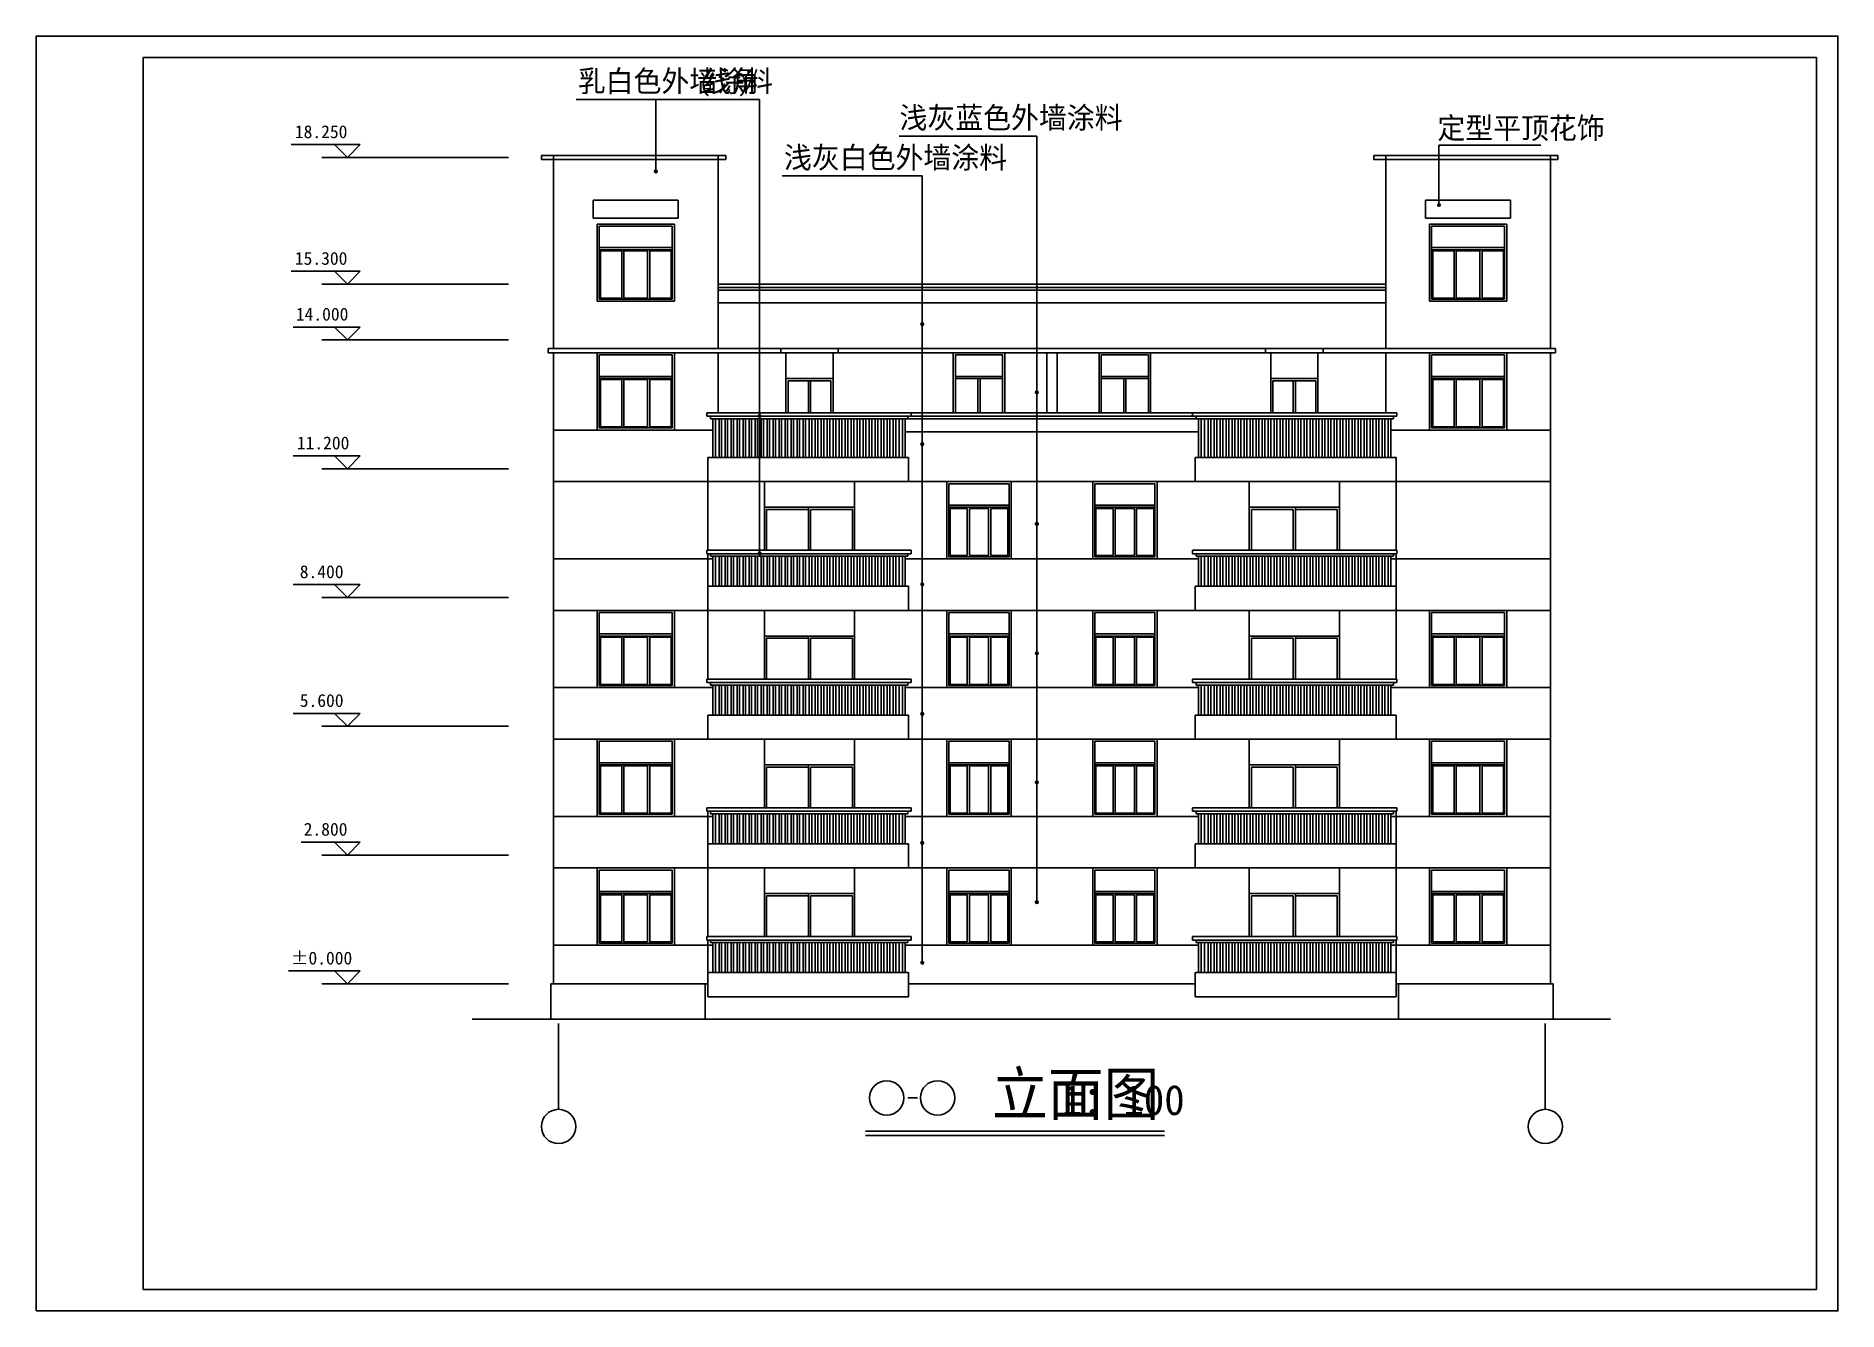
# Model space of a CAD drawing. Header units: metres. Extents: x 338339 to 1133840, y -479113 to 96125.
# Drawn here: x 478571 to 520571, y -253427 to -223727 of the extents above; entities that cross this region are included whole.
import ezdxf

# ---------------------------------------------------------------- set-up
doc = ezdxf.new("R2010")
doc.units = ezdxf.units.M
for name, color, linetype in [('AXIS', 3, 'Continuous'), ('PUB_DIM', 3, 'Continuous'), ('PUB_TEXT', 7, 'Continuous'), ('PUB_TITLE', 4, 'Continuous')]:
    doc.layers.add(name, color=color, linetype=linetype)

msp = doc.modelspace()

# ---------------------------------------------------------------- texts
at = {"layer": 'PUB_DIM'}
for s, p in [('18.250', (484604.28, -226105.92)), ('15.300', (484604.28, -229055.92)), ('14.000', (484627.13, -230355.92)), ('11.200', (484649.99, -233355.92)), ('8.400', (484718.56, -236355.92)), ('5.600', (484718.56, -239355.92)), ('2.800', (484809.99, -242355.92)), ('%%p0.000', (484512.85, -245355.92))]:
    msp.add_text(s, height=300, dxfattribs=at).set_placement(p)
at = {"layer": 'PUB_TEXT'}
for s, height, p in [('乳白色外墙涂料', 500, (491198.19, -225026.98)), ('(', 400, (494027.45, -225026.98)), ('线角', 500, (494127.25, -225026.98)), (')', 400, (494928.16, -225026.98)), ('浅灰蓝色外墙涂料', 500, (498697.44, -225878.12)), ('定型平顶花饰', 500, (511234.26, -226120.9)), ('浅灰白色外墙涂料', 500, (496004.56, -226806.8)), ('   立面图', 1000, (498814.87, -248867.08))]:
    msp.add_text(s, height=height, dxfattribs=at).set_placement(p)
at = {"layer": 'PUB_TITLE', "insert": (502484.58, -248163.24), "char_height": 700, "attachment_point": 1}
msp.add_mtext('{\\f宋体|b0|i0|c134|p54;1\\f宋体|b0|i0|c134|p2;：100}', dxfattribs=at)

# ---------------------------------------------------------------- blocks, each defined once
blk = doc.blocks.new('_AXISO')
blk.add_circle((0, 0), 0.5)

# ---------------------------------------------------------------- hatches: boundary and pattern name
h = msp.add_hatch()
h.set_pattern_fill('SOLID')
h.paths.add_polyline_path([(493046.45, -226880.37, 1), (492986.45, -226880.37, 1)])
h = msp.add_hatch()
h.set_pattern_fill('SOLID')
h.paths.add_polyline_path([(511301.05, -227661.89, 1), (511241.05, -227661.89, 1)])
h = msp.add_hatch()
h.set_pattern_fill('SOLID')
h.paths.add_polyline_path([(499257.29, -230440.75, 1), (499197.29, -230440.75, 1)])
h = msp.add_hatch()
h.set_pattern_fill('SOLID')
h.paths.add_polyline_path([(501928.75, -232025.87, 1), (501868.75, -232025.87, 1)])
h = msp.add_hatch()
h.set_pattern_fill('SOLID')
h.paths.add_polyline_path([(495466.71, -232576.91, 1), (495406.71, -232576.91, 1)])
h = msp.add_hatch()
h.set_pattern_fill('SOLID')
h.paths.add_polyline_path([(499257.29, -233236.33, 1), (499197.29, -233236.33, 1)])
h = msp.add_hatch()
h.set_pattern_fill('SOLID')
h.paths.add_polyline_path([(501928.75, -235089.88, 1), (501868.75, -235089.88, 1)])
h = msp.add_hatch()
h.set_pattern_fill('SOLID')
h.paths.add_polyline_path([(495466.71, -235776.91, 1), (495406.71, -235776.91, 1)])
h = msp.add_hatch()
h.set_pattern_fill('SOLID')
h.paths.add_polyline_path([(499257.29, -236500.34, 1), (499197.29, -236500.34, 1)])
h = msp.add_hatch()
h.set_pattern_fill('SOLID')
h.paths.add_polyline_path([(501928.75, -238106.67, 1), (501868.75, -238106.67, 1)])
h = msp.add_hatch()
h.set_pattern_fill('SOLID')
h.paths.add_polyline_path([(499257.29, -239516.55, 1), (499197.29, -239516.55, 1)])
h = msp.add_hatch()
h.set_pattern_fill('SOLID')
h.paths.add_polyline_path([(499257.29, -239517.13, 1), (499197.29, -239517.13, 1)])
h = msp.add_hatch()
h.set_pattern_fill('SOLID')
h.paths.add_polyline_path([(501928.75, -241111.18, 1), (501868.75, -241111.18, 1)])
h = msp.add_hatch()
h.set_pattern_fill('SOLID')
h.paths.add_polyline_path([(499257.29, -242521.64, 1), (499197.29, -242521.64, 1)])
h = msp.add_hatch()
h.set_pattern_fill('SOLID')
h.paths.add_polyline_path([(501928.75, -243904.85, 1), (501868.75, -243904.85, 1)])
h = msp.add_hatch()
h.set_pattern_fill('SOLID')
h.paths.add_polyline_path([(499257.29, -245315.31, 1), (499197.29, -245315.31, 1)])

# ---------------------------------------------------------------- linework, layer by layer
for p, q in [((491157.19, -225205.58), (495436.71, -225205.58)), ((493016.45, -225205.58), (493016.45, -226910.37)), ((495436.71, -225205.58), (495436.71, -235785.92)), ((498690.65, -226057.94), (501898.75, -226057.94)), ((501898.75, -226057.94), (501898.75, -243907.51)), ((511271.05, -226272.45), (513641.85, -226272.45)), ((511271.05, -227661.89), (511271.05, -226272.45)), ((489586.99, -226555.92), (485229.99, -226555.92)), ((490629.99, -228325.92), (490629.99, -226511.72)), ((490629.99, -226511.72), (494469.99, -226511.72)), ((494469.99, -228325.92), (494469.99, -226511.72)), ((510029.99, -226511.72), (513869.99, -226511.72)), ((510029.99, -228325.92), (510029.99, -226511.72)), ((513869.99, -228325.92), (513869.99, -226511.72)), ((495966.11, -226981.71), (499226.25, -226981.71)), ((499226.25, -226981.71), (499226.25, -245307.71)), ((491560.49, -227546.49), (491560.49, -227965.92)), ((491560.49, -227546.49), (493539.49, -227546.49)), ((493539.49, -227546.49), (493539.49, -227965.92)), ((510960.49, -227546.49), (510960.49, -227965.92)), ((510960.49, -227546.49), (512939.49, -227546.49)), ((510960.49, -227546.49), (510960.49, -227965.92)), ((512939.49, -227546.49), (512939.49, -227965.92)), ((512939.49, -227546.49), (512939.49, -227965.92)), ((491560.49, -227965.92), (493539.49, -227965.92)), ((512939.49, -227965.92), (510960.49, -227965.92)), ((510960.49, -227965.92), (512939.49, -227965.92)), ((490629.99, -229505.92), (490629.99, -228325.92)), ((491649.99, -228105.92), (493449.99, -228105.92)), ((491649.99, -229905.92), (491649.99, -228105.92)), ((491699.99, -229855.92), (491699.99, -228155.92)), ((491699.99, -228155.92), (493399.99, -228155.92)), ((491799.99, -228105.92), (493299.99, -228105.92)), ((493399.99, -229855.92), (493399.99, -228155.92)), ((493449.99, -229905.92), (493449.99, -228105.92)), ((494469.99, -229505.92), (494469.99, -228325.92)), ((510029.99, -229505.92), (510029.99, -228325.92)), ((512849.99, -228105.92), (511049.99, -228105.92)), ((511049.99, -229905.92), (511049.99, -228105.92)), ((511099.99, -229855.92), (511099.99, -228155.92)), ((512799.99, -228155.92), (511099.99, -228155.92)), ((512699.99, -228105.92), (511199.99, -228105.92)), ((512699.99, -228105.92), (511199.99, -228105.92)), ((512699.99, -228105.92), (511199.99, -228105.92)), ((512799.99, -229855.92), (512799.99, -228155.92)), ((512849.99, -229905.92), (512849.99, -228105.92)), ((513869.99, -229505.92), (513869.99, -228325.92)), ((491699.99, -228655.92), (493399.99, -228655.92)), ((491699.99, -228705.92), (493399.99, -228705.92)), ((491724.99, -228730.92), (491724.99, -229830.92)), ((491724.99, -228730.92), (492224.99, -228730.92)), ((492224.99, -228730.92), (492224.99, -229830.92)), ((492274.99, -228730.92), (492824.99, -228730.92)), ((492274.99, -228730.92), (492274.99, -229830.92)), ((492824.99, -228730.92), (492824.99, -229830.92)), ((492874.99, -228730.92), (493374.99, -228730.92)), ((492874.99, -228730.92), (492874.99, -229830.92)), ((493374.99, -228730.92), (493374.99, -229830.92)), ((512799.99, -228655.92), (511099.99, -228655.92)), ((512799.99, -228705.92), (511099.99, -228705.92)), ((511624.99, -228730.92), (511124.99, -228730.92)), ((511124.99, -228730.92), (511124.99, -229830.92)), ((511624.99, -228730.92), (511624.99, -229830.92)), ((512224.99, -228730.92), (511674.99, -228730.92)), ((511674.99, -228730.92), (511674.99, -229830.92)), ((512224.99, -228730.92), (512224.99, -229830.92)), ((512274.99, -228730.92), (512274.99, -229830.92)), ((512774.99, -228730.92), (512274.99, -228730.92)), ((512774.99, -228730.92), (512774.99, -229830.92)), ((489586.99, -229505.92), (485229.99, -229505.92)), ((490629.99, -231005.92), (490629.99, -229505.92)), ((494469.99, -229505.92), (503469.99, -229505.92)), ((494469.99, -231005.92), (494469.99, -229505.92)), ((494469.99, -229585.92), (503469.99, -229585.92)), ((494469.99, -229645.92), (503549.99, -229645.92)), ((503469.99, -229505.92), (510029.99, -229505.92)), ((503469.99, -229585.92), (510029.99, -229585.92)), ((503549.99, -229645.92), (510029.99, -229645.92)), ((510029.99, -231005.92), (510029.99, -229505.92)), ((513869.99, -231005.92), (513869.99, -229505.92)), ((491649.99, -229905.92), (493449.99, -229905.92)), ((491699.99, -229855.92), (493399.99, -229855.92)), ((491724.99, -229830.92), (492224.99, -229830.92)), ((492274.99, -229830.92), (492824.99, -229830.92)), ((492874.99, -229830.92), (493374.99, -229830.92)), ((494469.99, -229945.92), (503609.99, -229945.92)), ((503609.99, -229945.92), (510029.99, -229945.92)), ((512849.99, -229905.92), (511049.99, -229905.92)), ((512799.99, -229855.92), (511099.99, -229855.92)), ((511624.99, -229830.92), (511124.99, -229830.92)), ((512224.99, -229830.92), (511674.99, -229830.92)), ((512774.99, -229830.92), (512274.99, -229830.92)), ((489586.99, -230805.92), (485229.99, -230805.92)), ((490629.99, -231005.92), (490629.99, -230905.92)), ((513869.99, -231005.92), (513869.99, -230905.92)), ((513869.99, -231005.92), (513869.99, -230905.92)), ((490509.99, -231005.92), (501499.99, -231005.92)), ((490509.99, -231105.92), (490509.99, -231005.92)), ((490509.99, -231105.92), (501499.99, -231105.92)), ((490629.99, -237105.92), (490629.99, -231105.92)), ((491649.99, -232905.92), (491649.99, -231105.92)), ((491649.99, -231105.92), (493449.99, -231105.92)), ((491699.99, -231155.92), (493399.99, -231155.92)), ((491699.99, -232855.92), (491699.99, -231155.92)), ((491799.99, -231105.92), (493299.99, -231105.92)), ((493399.99, -232855.92), (493399.99, -231155.92)), ((493449.99, -232905.92), (493449.99, -231105.92)), ((494469.99, -232505.92), (494469.99, -231105.92)), ((495929.99, -231005.92), (497269.99, -231005.92)), ((495929.99, -231105.92), (495929.99, -231005.92)), ((496049.99, -232505.92), (496049.99, -231105.92)), ((497149.99, -232505.92), (497149.99, -231105.92)), ((497269.99, -231105.92), (497269.99, -231005.92)), ((499649.99, -231005.92), (501449.99, -231005.92)), ((499649.99, -231105.92), (501449.99, -231105.92)), ((499799.99, -231105.92), (501299.99, -231105.92)), ((499949.99, -232505.92), (499949.99, -231105.92)), ((499999.99, -231155.92), (501099.99, -231155.92)), ((499999.99, -232505.92), (499999.99, -231155.92)), ((501099.99, -232505.92), (501099.99, -231155.92)), ((501149.99, -232505.92), (501149.99, -231105.92)), ((501299.99, -231005.92), (513989.99, -231005.92)), ((501299.99, -231105.92), (513989.99, -231105.92)), ((502129.99, -231105.92), (502129.99, -232505.92)), ((502369.99, -231105.92), (502369.99, -232505.92)), ((504849.99, -231105.92), (503049.99, -231105.92)), ((504699.99, -231105.92), (503199.99, -231105.92)), ((503349.99, -232505.92), (503349.99, -231105.92)), ((503399.99, -232505.92), (503399.99, -231155.92)), ((504499.99, -231155.92), (503399.99, -231155.92)), ((504499.99, -232505.92), (504499.99, -231155.92)), ((504549.99, -232505.92), (504549.99, -231105.92)), ((507229.99, -231105.92), (507229.99, -231005.92)), ((507229.99, -231005.92), (508569.99, -231005.92)), ((507349.99, -232505.92), (507349.99, -231105.92)), ((508449.99, -232505.92), (508449.99, -231105.92)), ((508569.99, -231105.92), (508569.99, -231005.92)), ((510029.99, -232505.92), (510029.99, -231105.92)), ((512999.99, -231105.92), (510899.99, -231105.92)), ((511049.99, -232905.92), (511049.99, -231105.92)), ((512849.99, -231105.92), (511049.99, -231105.92)), ((512799.99, -231155.92), (511099.99, -231155.92)), ((511099.99, -232855.92), (511099.99, -231155.92)), ((512699.99, -231105.92), (511199.99, -231105.92)), ((512699.99, -231105.92), (511199.99, -231105.92)), ((512699.99, -231105.92), (511199.99, -231105.92)), ((512799.99, -232855.92), (512799.99, -231155.92)), ((512849.99, -232905.92), (512849.99, -231105.92)), ((513869.99, -232705.92), (513869.99, -231105.92)), ((513869.99, -234105.92), (513869.99, -231105.92)), ((513989.99, -231105.92), (513989.99, -231005.92)), ((491699.99, -231655.92), (493399.99, -231655.92)), ((491699.99, -231705.92), (493399.99, -231705.92)), ((491724.99, -231730.92), (492224.99, -231730.92)), ((491724.99, -231730.92), (491724.99, -232830.92)), ((492224.99, -231730.92), (492224.99, -232830.92)), ((492274.99, -231730.92), (492274.99, -232830.92)), ((492274.99, -231730.92), (492824.99, -231730.92)), ((492824.99, -231730.92), (492824.99, -232830.92)), ((492874.99, -231730.92), (492874.99, -232830.92)), ((492874.99, -231730.92), (493374.99, -231730.92)), ((493374.99, -231730.92), (493374.99, -232830.92)), ((496049.99, -231705.92), (497149.99, -231705.92)), ((496099.99, -231755.92), (496574.99, -231755.92)), ((496099.99, -232505.92), (496099.99, -231755.92)), ((497099.99, -231755.92), (496574.99, -231755.92)), ((496574.99, -231755.92), (496574.99, -232505.92)), ((496624.99, -231755.92), (496624.99, -232505.92)), ((497099.99, -232505.92), (497099.99, -231755.92)), ((499999.99, -231655.92), (501099.99, -231655.92)), ((499999.99, -231705.92), (501099.99, -231705.92)), ((500524.99, -232505.92), (500524.99, -231705.92)), ((500574.99, -232505.92), (500574.99, -231705.92)), ((504499.99, -231655.92), (503399.99, -231655.92)), ((504499.99, -231705.92), (503399.99, -231705.92)), ((503924.99, -232505.92), (503924.99, -231705.92)), ((503974.99, -232505.92), (503974.99, -231705.92)), ((507349.99, -231705.92), (508449.99, -231705.92)), ((507399.99, -232505.92), (507399.99, -231755.92)), ((507399.99, -231755.92), (507874.99, -231755.92)), ((507874.99, -231755.92), (507874.99, -232505.92)), ((508399.99, -231755.92), (507874.99, -231755.92)), ((507924.99, -231755.92), (507924.99, -232505.92)), ((508399.99, -232505.92), (508399.99, -231755.92)), ((512799.99, -231655.92), (511099.99, -231655.92)), ((512799.99, -231705.92), (511099.99, -231705.92)), ((511124.99, -231730.92), (511124.99, -232830.92)), ((511624.99, -231730.92), (511124.99, -231730.92)), ((511624.99, -231730.92), (511624.99, -232830.92)), ((511674.99, -231730.92), (511674.99, -232830.92)), ((512224.99, -231730.92), (511674.99, -231730.92)), ((512224.99, -231730.92), (512224.99, -232830.92)), ((512774.99, -231730.92), (512274.99, -231730.92)), ((512274.99, -231730.92), (512274.99, -232830.92)), ((512774.99, -231730.92), (512774.99, -232830.92)), ((494209.99, -232585.92), (494209.99, -232505.92)), ((494209.99, -232505.92), (505529.99, -232505.92)), ((494209.99, -232585.92), (505529.99, -232585.92)), ((494289.99, -232645.92), (494289.99, -232585.92)), ((494289.99, -232645.92), (498889.99, -232645.92)), ((494349.99, -233545.92), (494349.99, -232645.92)), ((494409.99, -233545.92), (494409.99, -232645.92)), ((494489.99, -233545.92), (494489.99, -232645.92)), ((494549.99, -233545.92), (494549.99, -232645.92)), ((494629.99, -233545.92), (494629.99, -232645.92)), ((494689.99, -233545.92), (494689.99, -232645.92)), ((494769.99, -233545.92), (494769.99, -232645.92)), ((494829.99, -233545.92), (494829.99, -232645.92)), ((494909.99, -233545.92), (494909.99, -232645.92)), ((494969.99, -233545.92), (494969.99, -232645.92)), ((495049.99, -233545.92), (495049.99, -232645.92)), ((495109.99, -233545.92), (495109.99, -232645.92)), ((495189.99, -233545.92), (495189.99, -232645.92)), ((495249.99, -233545.92), (495249.99, -232645.92)), ((495329.99, -233545.92), (495329.99, -232645.92)), ((495389.99, -233545.92), (495389.99, -232645.92)), ((495469.99, -233545.92), (495469.99, -232645.92)), ((495529.99, -233545.92), (495529.99, -232645.92)), ((495609.99, -233545.92), (495609.99, -232645.92)), ((495669.99, -233545.92), (495669.99, -232645.92)), ((495749.99, -233545.92), (495749.99, -232645.92)), ((495809.99, -233545.92), (495809.99, -232645.92)), ((495889.99, -233545.92), (495889.99, -232645.92)), ((495949.99, -233545.92), (495949.99, -232645.92)), ((496029.99, -233545.92), (496029.99, -232645.92)), ((496089.99, -233545.92), (496089.99, -232645.92)), ((496169.99, -233545.92), (496169.99, -232645.92)), ((496229.99, -233545.92), (496229.99, -232645.92)), ((496309.99, -233545.92), (496309.99, -232645.92)), ((496369.99, -233545.92), (496369.99, -232645.92)), ((496449.99, -233545.92), (496449.99, -232645.92)), ((496509.99, -233545.92), (496509.99, -232645.92)), ((496589.99, -233545.92), (496589.99, -232645.92)), ((496649.99, -233545.92), (496649.99, -232645.92)), ((496729.99, -233545.92), (496729.99, -232645.92)), ((496789.99, -233545.92), (496789.99, -232645.92)), ((496869.99, -233545.92), (496869.99, -232645.92)), ((496929.99, -233545.92), (496929.99, -232645.92)), ((497009.99, -233545.92), (497009.99, -232645.92)), ((497069.99, -233545.92), (497069.99, -232645.92)), ((497149.99, -233545.92), (497149.99, -232645.92)), ((497209.99, -233545.92), (497209.99, -232645.92)), ((497289.99, -233545.92), (497289.99, -232645.92)), ((497349.99, -233545.92), (497349.99, -232645.92)), ((497429.99, -233545.92), (497429.99, -232645.92)), ((497489.99, -233545.92), (497489.99, -232645.92)), ((497569.99, -233545.92), (497569.99, -232645.92)), ((497629.99, -233545.92), (497629.99, -232645.92)), ((497709.99, -233545.92), (497709.99, -232645.92)), ((497769.99, -233545.92), (497769.99, -232645.92)), ((497849.99, -233545.92), (497849.99, -232645.92)), ((497909.99, -233545.92), (497909.99, -232645.92)), ((497989.99, -233545.92), (497989.99, -232645.92)), ((498049.99, -233545.92), (498049.99, -232645.92)), ((498129.99, -233545.92), (498129.99, -232645.92)), ((498189.99, -233545.92), (498189.99, -232645.92)), ((498269.99, -233545.92), (498269.99, -232645.92)), ((498329.99, -233545.92), (498329.99, -232645.92)), ((498409.99, -233545.92), (498409.99, -232645.92)), ((498469.99, -233545.92), (498469.99, -232645.92)), ((498549.99, -233545.92), (498549.99, -232645.92)), ((498609.99, -233545.92), (498609.99, -232645.92)), ((498689.99, -233545.92), (498689.99, -232645.92)), ((505609.99, -232645.92), (498769.99, -232645.92)), ((498769.99, -233545.92), (498769.99, -232645.92)), ((498829.99, -233545.92), (498829.99, -232645.92)), ((498889.99, -232645.92), (498889.99, -232585.92)), ((498969.99, -232585.92), (498969.99, -232505.92)), ((505529.99, -232585.92), (505529.99, -232505.92)), ((510289.99, -232505.92), (505529.99, -232505.92)), ((510289.99, -232585.92), (505529.99, -232585.92)), ((505609.99, -232645.92), (505609.99, -232585.92)), ((510209.99, -232645.92), (505609.99, -232645.92)), ((505669.99, -233545.92), (505669.99, -232645.92)), ((505729.99, -233545.92), (505729.99, -232645.92)), ((505809.99, -233545.92), (505809.99, -232645.92)), ((505889.99, -233545.92), (505889.99, -232645.92)), ((505949.99, -233545.92), (505949.99, -232645.92)), ((506029.99, -233545.92), (506029.99, -232645.92)), ((506089.99, -233545.92), (506089.99, -232645.92)), ((506169.99, -233545.92), (506169.99, -232645.92)), ((506229.99, -233545.92), (506229.99, -232645.92)), ((506309.99, -233545.92), (506309.99, -232645.92)), ((506369.99, -233545.92), (506369.99, -232645.92)), ((506449.99, -233545.92), (506449.99, -232645.92)), ((506509.99, -233545.92), (506509.99, -232645.92)), ((506589.99, -233545.92), (506589.99, -232645.92)), ((506649.99, -233545.92), (506649.99, -232645.92)), ((506729.99, -233545.92), (506729.99, -232645.92)), ((506789.99, -233545.92), (506789.99, -232645.92)), ((506869.99, -233545.92), (506869.99, -232645.92)), ((506929.99, -233545.92), (506929.99, -232645.92)), ((507009.99, -233545.92), (507009.99, -232645.92)), ((507069.99, -233545.92), (507069.99, -232645.92)), ((507149.99, -233545.92), (507149.99, -232645.92)), ((507209.99, -233545.92), (507209.99, -232645.92)), ((507289.99, -233545.92), (507289.99, -232645.92)), ((507349.99, -233545.92), (507349.99, -232645.92)), ((507429.99, -233545.92), (507429.99, -232645.92)), ((507489.99, -233545.92), (507489.99, -232645.92)), ((507569.99, -233545.92), (507569.99, -232645.92)), ((507629.99, -233545.92), (507629.99, -232645.92)), ((507709.99, -233545.92), (507709.99, -232645.92)), ((507769.99, -233545.92), (507769.99, -232645.92)), ((507849.99, -233545.92), (507849.99, -232645.92)), ((507909.99, -233545.92), (507909.99, -232645.92)), ((507989.99, -233545.92), (507989.99, -232645.92)), ((508049.99, -233545.92), (508049.99, -232645.92)), ((508129.99, -233545.92), (508129.99, -232645.92)), ((508189.99, -233545.92), (508189.99, -232645.92)), ((508269.99, -233545.92), (508269.99, -232645.92)), ((508329.99, -233545.92), (508329.99, -232645.92)), ((508409.99, -233545.92), (508409.99, -232645.92)), ((508469.99, -233545.92), (508469.99, -232645.92)), ((508549.99, -233545.92), (508549.99, -232645.92)), ((508609.99, -233545.92), (508609.99, -232645.92)), ((508689.99, -233545.92), (508689.99, -232645.92)), ((508749.99, -233545.92), (508749.99, -232645.92)), ((508829.99, -233545.92), (508829.99, -232645.92)), ((508889.99, -233545.92), (508889.99, -232645.92)), ((508969.99, -233545.92), (508969.99, -232645.92)), ((509029.99, -233545.92), (509029.99, -232645.92)), ((509109.99, -233545.92), (509109.99, -232645.92)), ((509169.99, -233545.92), (509169.99, -232645.92)), ((509249.99, -233545.92), (509249.99, -232645.92)), ((509309.99, -233545.92), (509309.99, -232645.92)), ((509389.99, -233545.92), (509389.99, -232645.92)), ((509449.99, -233545.92), (509449.99, -232645.92)), ((509529.99, -233545.92), (509529.99, -232645.92)), ((509589.99, -233545.92), (509589.99, -232645.92)), ((509669.99, -233545.92), (509669.99, -232645.92)), ((509729.99, -233545.92), (509729.99, -232645.92)), ((509809.99, -233545.92), (509809.99, -232645.92)), ((509869.99, -233545.92), (509869.99, -232645.92)), ((509949.99, -233545.92), (509949.99, -232645.92)), ((510009.99, -233545.92), (510009.99, -232645.92)), ((510089.99, -233545.92), (510089.99, -232645.92)), ((510149.99, -233545.92), (510149.99, -232645.92)), ((510209.99, -232645.92), (510209.99, -232585.92)), ((510289.99, -232585.92), (510289.99, -232505.92)), ((510289.99, -232585.92), (510289.99, -232505.92)), ((490629.99, -232905.92), (494349.99, -232905.92)), ((491649.99, -232905.92), (493449.99, -232905.92)), ((491699.99, -232855.92), (493399.99, -232855.92)), ((491724.99, -232830.92), (492224.99, -232830.92)), ((492274.99, -232830.92), (492824.99, -232830.92)), ((492874.99, -232830.92), (493374.99, -232830.92)), ((505669.99, -232945.92), (498829.99, -232945.92)), ((510149.99, -232905.92), (513869.99, -232905.92)), ((512849.99, -232905.92), (511049.99, -232905.92)), ((512799.99, -232855.92), (511099.99, -232855.92)), ((511624.99, -232830.92), (511124.99, -232830.92)), ((512224.99, -232830.92), (511674.99, -232830.92)), ((512774.99, -232830.92), (512274.99, -232830.92)), ((513869.99, -241785.92), (513869.99, -232785.92)), ((489586.99, -233805.92), (485229.99, -233805.92)), ((494229.99, -234105.92), (494229.99, -233545.92)), ((494229.99, -233545.92), (498909.99, -233545.92)), ((494229.99, -235705.92), (494229.99, -233545.92)), ((498909.99, -234105.92), (498909.99, -233545.92)), ((505589.99, -234105.92), (505589.99, -233545.92)), ((510269.99, -233545.92), (505589.99, -233545.92)), ((510269.99, -233545.92), (510269.99, -234105.92)), ((510269.99, -235705.92), (510269.99, -233545.92)), ((490629.99, -234105.92), (501499.99, -234105.92)), ((494229.99, -234105.92), (498909.99, -234105.92)), ((495549.99, -234105.92), (497649.99, -234105.92)), ((495549.99, -234105.92), (497649.99, -234105.92)), ((495549.99, -235705.92), (495549.99, -234105.92)), ((495849.99, -234105.92), (497349.99, -234105.92)), ((497649.99, -234105.92), (497649.99, -235705.92)), ((499799.99, -234105.92), (501299.99, -234105.92)), ((499799.99, -235905.92), (499799.99, -234105.92)), ((499849.99, -234155.92), (501249.99, -234155.92)), ((499849.99, -235855.92), (499849.99, -234155.92)), ((501249.99, -235855.92), (501249.99, -234155.92)), ((501299.99, -235905.92), (501299.99, -234105.92)), ((501299.99, -234105.92), (513869.99, -234105.92)), ((503199.99, -235905.92), (503199.99, -234105.92)), ((504699.99, -234105.92), (503199.99, -234105.92)), ((503249.99, -235855.92), (503249.99, -234155.92)), ((504649.99, -234155.92), (503249.99, -234155.92)), ((504649.99, -235855.92), (504649.99, -234155.92)), ((504699.99, -235905.92), (504699.99, -234105.92)), ((510269.99, -234105.92), (505589.99, -234105.92)), ((506849.99, -235705.92), (506849.99, -234105.92)), ((506849.99, -234105.92), (506849.99, -235705.92)), ((508949.99, -234105.92), (506849.99, -234105.92)), ((508949.99, -234105.92), (506849.99, -234105.92)), ((508649.99, -234105.92), (507149.99, -234105.92)), ((508949.99, -235705.92), (508949.99, -234105.92)), ((508949.99, -235705.92), (508949.99, -234105.92)), ((495549.99, -234705.92), (497649.99, -234705.92)), ((495599.99, -234755.92), (496574.99, -234755.92)), ((495599.99, -235705.92), (495599.99, -234755.92)), ((496574.99, -234705.92), (496574.99, -235705.92)), ((497599.99, -234755.92), (496624.99, -234755.92)), ((496624.99, -234755.92), (496624.99, -235705.92)), ((497599.99, -235705.92), (497599.99, -234755.92)), ((499849.99, -234655.92), (501249.99, -234655.92)), ((499849.99, -234705.92), (501249.99, -234705.92)), ((499874.99, -235830.92), (499874.99, -234730.92)), ((499874.99, -234730.92), (500274.99, -234730.92)), ((500274.99, -235830.92), (500274.99, -234730.92)), ((500324.99, -235830.92), (500324.99, -234730.92)), ((500324.99, -234730.92), (500774.99, -234730.92)), ((500774.99, -235830.92), (500774.99, -234730.92)), ((500824.99, -235830.92), (500824.99, -234730.92)), ((500824.99, -234730.92), (501224.99, -234730.92)), ((501224.99, -235830.92), (501224.99, -234730.92)), ((504649.99, -234655.92), (503249.99, -234655.92)), ((504649.99, -234705.92), (503249.99, -234705.92)), ((503674.99, -234730.92), (503274.99, -234730.92)), ((503274.99, -235830.92), (503274.99, -234730.92)), ((503674.99, -235830.92), (503674.99, -234730.92)), ((504174.99, -234730.92), (503724.99, -234730.92)), ((503724.99, -235830.92), (503724.99, -234730.92)), ((504174.99, -235830.92), (504174.99, -234730.92)), ((504624.99, -234730.92), (504224.99, -234730.92)), ((504224.99, -235830.92), (504224.99, -234730.92)), ((504624.99, -235830.92), (504624.99, -234730.92)), ((508949.99, -234705.92), (506849.99, -234705.92)), ((506899.99, -235705.92), (506899.99, -234755.92)), ((506899.99, -234755.92), (507874.99, -234755.92)), ((507874.99, -234755.92), (507874.99, -235705.92)), ((507924.99, -234705.92), (507924.99, -235705.92)), ((508899.99, -234755.92), (507924.99, -234755.92)), ((508899.99, -235705.92), (508899.99, -234755.92)), ((490629.99, -240105.92), (490629.99, -235785.92)), ((490629.99, -235905.92), (494349.99, -235905.92)), ((494209.99, -235785.92), (494209.99, -235705.92)), ((494209.99, -235705.92), (498969.99, -235705.92)), ((494209.99, -235785.92), (498969.99, -235785.92)), ((494229.99, -238705.92), (494229.99, -235785.92)), ((494289.99, -235845.92), (494289.99, -235785.92)), ((494289.99, -235845.92), (498889.99, -235845.92)), ((494349.99, -236545.92), (494349.99, -235845.92)), ((494409.99, -236545.92), (494409.99, -235845.92)), ((494489.99, -236545.92), (494489.99, -235845.92)), ((494549.99, -236545.92), (494549.99, -235845.92)), ((494629.99, -236545.92), (494629.99, -235845.92)), ((494689.99, -236545.92), (494689.99, -235845.92)), ((494769.99, -236545.92), (494769.99, -235845.92)), ((494829.99, -236545.92), (494829.99, -235845.92)), ((494909.99, -236545.92), (494909.99, -235845.92)), ((494969.99, -236545.92), (494969.99, -235845.92)), ((495049.99, -236545.92), (495049.99, -235845.92)), ((495109.99, -236545.92), (495109.99, -235845.92)), ((495189.99, -236545.92), (495189.99, -235845.92)), ((495249.99, -236545.92), (495249.99, -235845.92)), ((495329.99, -236545.92), (495329.99, -235845.92)), ((495389.99, -236545.92), (495389.99, -235845.92)), ((495469.99, -236545.92), (495469.99, -235845.92)), ((495529.99, -236545.92), (495529.99, -235845.92)), ((495609.99, -236545.92), (495609.99, -235845.92)), ((495669.99, -236545.92), (495669.99, -235845.92)), ((495749.99, -236545.92), (495749.99, -235845.92)), ((495809.99, -236545.92), (495809.99, -235845.92)), ((495889.99, -236545.92), (495889.99, -235845.92)), ((495949.99, -236545.92), (495949.99, -235845.92)), ((496029.99, -236545.92), (496029.99, -235845.92)), ((496089.99, -236545.92), (496089.99, -235845.92)), ((496169.99, -236545.92), (496169.99, -235845.92)), ((496229.99, -236545.92), (496229.99, -235845.92)), ((496309.99, -236545.92), (496309.99, -235845.92)), ((496369.99, -236545.92), (496369.99, -235845.92)), ((496449.99, -236545.92), (496449.99, -235845.92)), ((496509.99, -236545.92), (496509.99, -235845.92)), ((496589.99, -236545.92), (496589.99, -235845.92)), ((496649.99, -236545.92), (496649.99, -235845.92)), ((496729.99, -236545.92), (496729.99, -235845.92)), ((496789.99, -236545.92), (496789.99, -235845.92)), ((496869.99, -236545.92), (496869.99, -235845.92)), ((496929.99, -236545.92), (496929.99, -235845.92)), ((497009.99, -236545.92), (497009.99, -235845.92)), ((497069.99, -236545.92), (497069.99, -235845.92)), ((497149.99, -236545.92), (497149.99, -235845.92)), ((497209.99, -236545.92), (497209.99, -235845.92)), ((497289.99, -236545.92), (497289.99, -235845.92)), ((497349.99, -236545.92), (497349.99, -235845.92)), ((497429.99, -236545.92), (497429.99, -235845.92)), ((497489.99, -236545.92), (497489.99, -235845.92)), ((497569.99, -236545.92), (497569.99, -235845.92)), ((497629.99, -236545.92), (497629.99, -235845.92)), ((497709.99, -236545.92), (497709.99, -235845.92)), ((497769.99, -236545.92), (497769.99, -235845.92)), ((497849.99, -236545.92), (497849.99, -235845.92)), ((497909.99, -236545.92), (497909.99, -235845.92)), ((497989.99, -236545.92), (497989.99, -235845.92)), ((498049.99, -236545.92), (498049.99, -235845.92)), ((498129.99, -236545.92), (498129.99, -235845.92)), ((498189.99, -236545.92), (498189.99, -235845.92)), ((498269.99, -236545.92), (498269.99, -235845.92)), ((498329.99, -236545.92), (498329.99, -235845.92)), ((498409.99, -236545.92), (498409.99, -235845.92)), ((498469.99, -236545.92), (498469.99, -235845.92)), ((498549.99, -236545.92), (498549.99, -235845.92)), ((498609.99, -236545.92), (498609.99, -235845.92)), ((498689.99, -236545.92), (498689.99, -235845.92)), ((498889.99, -235845.92), (498769.99, -235845.92)), ((498769.99, -236545.92), (498769.99, -235845.92)), ((498829.99, -236545.92), (498829.99, -235845.92)), ((498829.99, -235905.92), (501499.99, -235905.92)), ((498889.99, -235845.92), (498889.99, -235785.92)), ((498969.99, -235785.92), (498969.99, -235705.92)), ((499799.99, -235905.92), (501299.99, -235905.92)), ((499849.99, -235855.92), (501249.99, -235855.92)), ((499874.99, -235830.92), (500274.99, -235830.92)), ((500324.99, -235830.92), (500774.99, -235830.92)), ((500824.99, -235830.92), (501224.99, -235830.92)), ((501299.99, -235905.92), (505669.99, -235905.92)), ((504699.99, -235905.92), (503199.99, -235905.92)), ((504649.99, -235855.92), (503249.99, -235855.92)), ((503674.99, -235830.92), (503274.99, -235830.92)), ((504174.99, -235830.92), (503724.99, -235830.92)), ((504624.99, -235830.92), (504224.99, -235830.92)), ((505529.99, -235785.92), (505529.99, -235705.92)), ((510289.99, -235705.92), (505529.99, -235705.92)), ((510289.99, -235785.92), (505529.99, -235785.92)), ((505609.99, -235845.92), (505609.99, -235785.92)), ((505609.99, -235845.92), (505729.99, -235845.92)), ((510209.99, -235845.92), (505609.99, -235845.92)), ((505669.99, -236545.92), (505669.99, -235845.92)), ((505729.99, -236545.92), (505729.99, -235845.92)), ((505809.99, -236545.92), (505809.99, -235845.92)), ((505889.99, -236545.92), (505889.99, -235845.92)), ((505949.99, -236545.92), (505949.99, -235845.92)), ((506029.99, -236545.92), (506029.99, -235845.92)), ((506089.99, -236545.92), (506089.99, -235845.92)), ((506169.99, -236545.92), (506169.99, -235845.92)), ((506229.99, -236545.92), (506229.99, -235845.92)), ((506309.99, -236545.92), (506309.99, -235845.92)), ((506369.99, -236545.92), (506369.99, -235845.92)), ((506449.99, -236545.92), (506449.99, -235845.92)), ((506509.99, -236545.92), (506509.99, -235845.92)), ((506589.99, -236545.92), (506589.99, -235845.92)), ((506649.99, -236545.92), (506649.99, -235845.92)), ((506729.99, -236545.92), (506729.99, -235845.92)), ((506789.99, -236545.92), (506789.99, -235845.92)), ((506869.99, -236545.92), (506869.99, -235845.92)), ((506929.99, -236545.92), (506929.99, -235845.92)), ((507009.99, -236545.92), (507009.99, -235845.92)), ((507069.99, -236545.92), (507069.99, -235845.92)), ((507149.99, -236545.92), (507149.99, -235845.92)), ((507209.99, -236545.92), (507209.99, -235845.92)), ((507289.99, -236545.92), (507289.99, -235845.92)), ((507349.99, -236545.92), (507349.99, -235845.92)), ((507429.99, -236545.92), (507429.99, -235845.92)), ((507489.99, -236545.92), (507489.99, -235845.92)), ((507569.99, -236545.92), (507569.99, -235845.92)), ((507629.99, -236545.92), (507629.99, -235845.92)), ((507709.99, -236545.92), (507709.99, -235845.92)), ((507769.99, -236545.92), (507769.99, -235845.92)), ((507849.99, -236545.92), (507849.99, -235845.92)), ((507909.99, -236545.92), (507909.99, -235845.92)), ((507989.99, -236545.92), (507989.99, -235845.92)), ((508049.99, -236545.92), (508049.99, -235845.92)), ((508129.99, -236545.92), (508129.99, -235845.92)), ((508189.99, -236545.92), (508189.99, -235845.92)), ((508269.99, -236545.92), (508269.99, -235845.92)), ((508329.99, -236545.92), (508329.99, -235845.92)), ((508409.99, -236545.92), (508409.99, -235845.92)), ((508469.99, -236545.92), (508469.99, -235845.92)), ((508549.99, -236545.92), (508549.99, -235845.92)), ((508609.99, -236545.92), (508609.99, -235845.92)), ((508689.99, -236545.92), (508689.99, -235845.92)), ((508749.99, -236545.92), (508749.99, -235845.92)), ((508829.99, -236545.92), (508829.99, -235845.92)), ((508889.99, -236545.92), (508889.99, -235845.92)), ((508969.99, -236545.92), (508969.99, -235845.92)), ((509029.99, -236545.92), (509029.99, -235845.92)), ((509109.99, -236545.92), (509109.99, -235845.92)), ((509169.99, -236545.92), (509169.99, -235845.92)), ((509249.99, -236545.92), (509249.99, -235845.92)), ((509309.99, -236545.92), (509309.99, -235845.92)), ((509389.99, -236545.92), (509389.99, -235845.92)), ((509449.99, -236545.92), (509449.99, -235845.92)), ((509529.99, -236545.92), (509529.99, -235845.92)), ((509589.99, -236545.92), (509589.99, -235845.92)), ((509669.99, -236545.92), (509669.99, -235845.92)), ((509729.99, -236545.92), (509729.99, -235845.92)), ((509809.99, -236545.92), (509809.99, -235845.92)), ((509869.99, -236545.92), (509869.99, -235845.92)), ((509949.99, -236545.92), (509949.99, -235845.92)), ((510009.99, -236545.92), (510009.99, -235845.92)), ((510089.99, -236545.92), (510089.99, -235845.92)), ((510149.99, -236545.92), (510149.99, -235845.92)), ((510149.99, -235905.92), (513869.99, -235905.92)), ((510209.99, -235845.92), (510209.99, -235785.92)), ((510269.99, -238705.92), (510269.99, -235785.92)), ((510289.99, -235785.92), (510289.99, -235705.92)), ((510289.99, -235785.92), (510289.99, -235705.92)), ((489586.99, -236805.92), (485229.99, -236805.92)), ((490629.99, -237470.13), (490629.99, -236545.92)), ((494229.99, -237105.92), (494229.99, -236545.92)), ((494229.99, -236545.92), (498909.99, -236545.92)), ((498909.99, -237105.92), (498909.99, -236545.92)), ((505589.99, -237105.92), (505589.99, -236545.92)), ((510269.99, -236545.92), (505589.99, -236545.92)), ((510269.99, -236545.92), (510269.99, -237105.92)), ((490629.99, -237105.92), (501499.99, -237105.92)), ((491649.99, -237105.92), (493449.99, -237105.92)), ((491649.99, -238905.92), (491649.99, -237105.92)), ((491699.99, -238855.92), (491699.99, -237155.92)), ((491699.99, -237155.92), (493399.99, -237155.92)), ((491799.99, -237105.92), (493299.99, -237105.92)), ((493399.99, -238855.92), (493399.99, -237155.92)), ((493449.99, -238905.92), (493449.99, -237105.92)), ((494229.99, -237105.92), (498909.99, -237105.92)), ((495549.99, -237105.92), (497649.99, -237105.92)), ((495549.99, -237105.92), (497649.99, -237105.92)), ((495549.99, -238705.92), (495549.99, -237105.92)), ((495849.99, -237105.92), (497349.99, -237105.92)), ((497649.99, -237105.92), (497649.99, -238705.92)), ((499799.99, -237105.92), (501299.99, -237105.92)), ((499799.99, -238905.92), (499799.99, -237105.92)), ((499849.99, -237155.92), (501249.99, -237155.92)), ((499849.99, -238855.92), (499849.99, -237155.92)), ((501249.99, -238855.92), (501249.99, -237155.92)), ((501299.99, -238905.92), (501299.99, -237105.92)), ((501299.99, -237105.92), (513869.99, -237105.92)), ((503199.99, -238905.92), (503199.99, -237105.92)), ((504699.99, -237105.92), (503199.99, -237105.92)), ((503249.99, -238855.92), (503249.99, -237155.92)), ((504649.99, -237155.92), (503249.99, -237155.92)), ((504649.99, -238855.92), (504649.99, -237155.92)), ((504699.99, -238905.92), (504699.99, -237105.92)), ((510269.99, -237105.92), (505589.99, -237105.92)), ((506849.99, -238705.92), (506849.99, -237105.92)), ((506849.99, -237105.92), (506849.99, -238705.92)), ((508949.99, -237105.92), (506849.99, -237105.92)), ((508949.99, -237105.92), (506849.99, -237105.92)), ((508649.99, -237105.92), (507149.99, -237105.92)), ((508949.99, -238705.92), (508949.99, -237105.92)), ((508949.99, -238705.92), (508949.99, -237105.92)), ((511049.99, -238905.92), (511049.99, -237105.92)), ((512849.99, -237105.92), (511049.99, -237105.92)), ((512799.99, -237155.92), (511099.99, -237155.92)), ((511099.99, -238855.92), (511099.99, -237155.92)), ((512699.99, -237105.92), (511199.99, -237105.92)), ((512699.99, -237105.92), (511199.99, -237105.92)), ((512799.99, -238855.92), (512799.99, -237155.92)), ((512849.99, -238905.92), (512849.99, -237105.92)), ((491699.99, -237655.92), (493399.99, -237655.92)), ((491699.99, -237705.92), (493399.99, -237705.92)), ((495549.99, -237705.92), (497649.99, -237705.92)), ((496574.99, -237705.92), (496574.99, -238705.92)), ((499849.99, -237655.92), (501249.99, -237655.92)), ((499849.99, -237705.92), (501249.99, -237705.92)), ((504649.99, -237655.92), (503249.99, -237655.92)), ((504649.99, -237705.92), (503249.99, -237705.92)), ((508949.99, -237705.92), (506849.99, -237705.92)), ((507924.99, -237705.92), (507924.99, -238705.92)), ((512799.99, -237655.92), (511099.99, -237655.92)), ((512799.99, -237705.92), (511099.99, -237705.92)), ((491724.99, -237730.92), (491724.99, -238830.92)), ((491724.99, -237730.92), (492224.99, -237730.92)), ((492224.99, -237730.92), (492224.99, -238830.92)), ((492274.99, -237730.92), (492824.99, -237730.92)), ((492274.99, -237730.92), (492274.99, -238830.92)), ((492824.99, -237730.92), (492824.99, -238830.92)), ((492874.99, -237730.92), (493374.99, -237730.92)), ((492874.99, -237730.92), (492874.99, -238830.92)), ((493374.99, -237730.92), (493374.99, -238830.92)), ((495599.99, -237755.92), (496574.99, -237755.92)), ((495599.99, -238705.92), (495599.99, -237755.92)), ((497599.99, -237755.92), (496624.99, -237755.92)), ((496624.99, -237755.92), (496624.99, -238705.92)), ((497599.99, -238705.92), (497599.99, -237755.92)), ((499874.99, -238830.92), (499874.99, -237730.92)), ((499874.99, -237730.92), (500274.99, -237730.92)), ((500274.99, -238830.92), (500274.99, -237730.92)), ((500324.99, -238830.92), (500324.99, -237730.92)), ((500324.99, -237730.92), (500774.99, -237730.92)), ((500774.99, -238830.92), (500774.99, -237730.92)), ((500824.99, -238830.92), (500824.99, -237730.92)), ((500824.99, -237730.92), (501224.99, -237730.92)), ((501224.99, -238830.92), (501224.99, -237730.92)), ((503674.99, -237730.92), (503274.99, -237730.92)), ((503274.99, -238830.92), (503274.99, -237730.92)), ((503674.99, -238830.92), (503674.99, -237730.92)), ((504174.99, -237730.92), (503724.99, -237730.92)), ((503724.99, -238830.92), (503724.99, -237730.92)), ((504174.99, -238830.92), (504174.99, -237730.92)), ((504624.99, -237730.92), (504224.99, -237730.92)), ((504224.99, -238830.92), (504224.99, -237730.92)), ((504624.99, -238830.92), (504624.99, -237730.92)), ((506899.99, -238705.92), (506899.99, -237755.92)), ((506899.99, -237755.92), (507874.99, -237755.92)), ((507874.99, -237755.92), (507874.99, -238705.92)), ((508899.99, -237755.92), (507924.99, -237755.92)), ((508899.99, -238705.92), (508899.99, -237755.92)), ((511124.99, -237730.92), (511124.99, -238830.92)), ((511624.99, -237730.92), (511124.99, -237730.92)), ((511624.99, -237730.92), (511624.99, -238830.92)), ((511674.99, -237730.92), (511674.99, -238830.92)), ((512224.99, -237730.92), (511674.99, -237730.92)), ((512224.99, -237730.92), (512224.99, -238830.92)), ((512774.99, -237730.92), (512274.99, -237730.92)), ((512274.99, -237730.92), (512274.99, -238830.92)), ((512774.99, -237730.92), (512774.99, -238830.92)), ((490629.99, -238905.92), (494349.99, -238905.92)), ((491649.99, -238905.92), (493449.99, -238905.92)), ((491699.99, -238855.92), (493399.99, -238855.92)), ((491724.99, -238830.92), (492224.99, -238830.92)), ((492274.99, -238830.92), (492824.99, -238830.92)), ((492874.99, -238830.92), (493374.99, -238830.92)), ((494209.99, -238785.92), (494209.99, -238705.92)), ((494209.99, -238705.92), (498969.99, -238705.92)), ((494209.99, -238785.92), (498969.99, -238785.92)), ((494289.99, -238845.92), (494289.99, -238785.92)), ((494289.99, -238845.92), (498889.99, -238845.92)), ((494349.99, -239545.92), (494349.99, -238845.92)), ((494409.99, -239545.92), (494409.99, -238845.92)), ((494489.99, -239545.92), (494489.99, -238845.92)), ((494549.99, -239545.92), (494549.99, -238845.92)), ((494629.99, -239545.92), (494629.99, -238845.92)), ((494689.99, -239545.92), (494689.99, -238845.92)), ((494769.99, -239545.92), (494769.99, -238845.92)), ((494829.99, -239545.92), (494829.99, -238845.92)), ((494909.99, -239545.92), (494909.99, -238845.92)), ((494969.99, -239545.92), (494969.99, -238845.92)), ((495049.99, -239545.92), (495049.99, -238845.92)), ((495109.99, -239545.92), (495109.99, -238845.92)), ((495189.99, -239545.92), (495189.99, -238845.92)), ((495249.99, -239545.92), (495249.99, -238845.92)), ((495329.99, -239545.92), (495329.99, -238845.92)), ((495389.99, -239545.92), (495389.99, -238845.92)), ((495469.99, -239545.92), (495469.99, -238845.92)), ((495529.99, -239545.92), (495529.99, -238845.92)), ((495609.99, -239545.92), (495609.99, -238845.92)), ((495669.99, -239545.92), (495669.99, -238845.92)), ((495749.99, -239545.92), (495749.99, -238845.92)), ((495809.99, -239545.92), (495809.99, -238845.92)), ((495889.99, -239545.92), (495889.99, -238845.92)), ((495949.99, -239545.92), (495949.99, -238845.92)), ((496029.99, -239545.92), (496029.99, -238845.92)), ((496089.99, -239545.92), (496089.99, -238845.92)), ((496169.99, -239545.92), (496169.99, -238845.92)), ((496229.99, -239545.92), (496229.99, -238845.92)), ((496309.99, -239545.92), (496309.99, -238845.92)), ((496369.99, -239545.92), (496369.99, -238845.92)), ((496449.99, -239545.92), (496449.99, -238845.92)), ((496509.99, -239545.92), (496509.99, -238845.92)), ((496589.99, -239545.92), (496589.99, -238845.92)), ((496649.99, -239545.92), (496649.99, -238845.92)), ((496729.99, -239545.92), (496729.99, -238845.92)), ((496789.99, -239545.92), (496789.99, -238845.92)), ((496869.99, -239545.92), (496869.99, -238845.92)), ((496929.99, -239545.92), (496929.99, -238845.92)), ((497009.99, -239545.92), (497009.99, -238845.92)), ((497069.99, -239545.92), (497069.99, -238845.92)), ((497149.99, -239545.92), (497149.99, -238845.92)), ((497209.99, -239545.92), (497209.99, -238845.92)), ((497289.99, -239545.92), (497289.99, -238845.92)), ((497349.99, -239545.92), (497349.99, -238845.92)), ((497429.99, -239545.92), (497429.99, -238845.92)), ((497489.99, -239545.92), (497489.99, -238845.92)), ((497569.99, -239545.92), (497569.99, -238845.92)), ((497629.99, -239545.92), (497629.99, -238845.92)), ((497709.99, -239545.92), (497709.99, -238845.92)), ((497769.99, -239545.92), (497769.99, -238845.92)), ((497849.99, -239545.92), (497849.99, -238845.92)), ((497909.99, -239545.92), (497909.99, -238845.92)), ((497989.99, -239545.92), (497989.99, -238845.92)), ((498049.99, -239545.92), (498049.99, -238845.92)), ((498129.99, -239545.92), (498129.99, -238845.92)), ((498189.99, -239545.92), (498189.99, -238845.92)), ((498269.99, -239545.92), (498269.99, -238845.92)), ((498329.99, -239545.92), (498329.99, -238845.92)), ((498409.99, -239545.92), (498409.99, -238845.92)), ((498469.99, -239545.92), (498469.99, -238845.92)), ((498549.99, -239545.92), (498549.99, -238845.92)), ((498609.99, -239545.92), (498609.99, -238845.92)), ((498689.99, -239545.92), (498689.99, -238845.92)), ((498889.99, -238845.92), (498769.99, -238845.92)), ((498769.99, -239545.92), (498769.99, -238845.92)), ((498829.99, -239545.92), (498829.99, -238845.92)), ((498829.99, -238905.92), (501499.99, -238905.92)), ((498889.99, -238845.92), (498889.99, -238785.92)), ((498969.99, -238785.92), (498969.99, -238705.92)), ((499799.99, -238905.92), (501299.99, -238905.92)), ((499849.99, -238855.92), (501249.99, -238855.92)), ((499874.99, -238830.92), (500274.99, -238830.92)), ((500324.99, -238830.92), (500774.99, -238830.92)), ((500824.99, -238830.92), (501224.99, -238830.92)), ((501299.99, -238905.92), (505669.99, -238905.92)), ((504699.99, -238905.92), (503199.99, -238905.92)), ((504649.99, -238855.92), (503249.99, -238855.92)), ((503674.99, -238830.92), (503274.99, -238830.92)), ((504174.99, -238830.92), (503724.99, -238830.92)), ((504624.99, -238830.92), (504224.99, -238830.92)), ((505529.99, -238785.92), (505529.99, -238705.92)), ((510289.99, -238705.92), (505529.99, -238705.92)), ((510289.99, -238785.92), (505529.99, -238785.92)), ((505609.99, -238845.92), (505609.99, -238785.92)), ((505609.99, -238845.92), (505729.99, -238845.92)), ((510209.99, -238845.92), (505609.99, -238845.92)), ((505669.99, -239545.92), (505669.99, -238845.92)), ((505729.99, -239545.92), (505729.99, -238845.92)), ((505809.99, -239545.92), (505809.99, -238845.92)), ((505889.99, -239545.92), (505889.99, -238845.92)), ((505949.99, -239545.92), (505949.99, -238845.92)), ((506029.99, -239545.92), (506029.99, -238845.92)), ((506089.99, -239545.92), (506089.99, -238845.92)), ((506169.99, -239545.92), (506169.99, -238845.92)), ((506229.99, -239545.92), (506229.99, -238845.92)), ((506309.99, -239545.92), (506309.99, -238845.92)), ((506369.99, -239545.92), (506369.99, -238845.92)), ((506449.99, -239545.92), (506449.99, -238845.92)), ((506509.99, -239545.92), (506509.99, -238845.92)), ((506589.99, -239545.92), (506589.99, -238845.92)), ((506649.99, -239545.92), (506649.99, -238845.92)), ((506729.99, -239545.92), (506729.99, -238845.92)), ((506789.99, -239545.92), (506789.99, -238845.92)), ((506869.99, -239545.92), (506869.99, -238845.92)), ((506929.99, -239545.92), (506929.99, -238845.92)), ((507009.99, -239545.92), (507009.99, -238845.92)), ((507069.99, -239545.92), (507069.99, -238845.92)), ((507149.99, -239545.92), (507149.99, -238845.92)), ((507209.99, -239545.92), (507209.99, -238845.92)), ((507289.99, -239545.92), (507289.99, -238845.92)), ((507349.99, -239545.92), (507349.99, -238845.92)), ((507429.99, -239545.92), (507429.99, -238845.92)), ((507489.99, -239545.92), (507489.99, -238845.92)), ((507569.99, -239545.92), (507569.99, -238845.92)), ((507629.99, -239545.92), (507629.99, -238845.92)), ((507709.99, -239545.92), (507709.99, -238845.92)), ((507769.99, -239545.92), (507769.99, -238845.92)), ((507849.99, -239545.92), (507849.99, -238845.92)), ((507909.99, -239545.92), (507909.99, -238845.92)), ((507989.99, -239545.92), (507989.99, -238845.92)), ((508049.99, -239545.92), (508049.99, -238845.92)), ((508129.99, -239545.92), (508129.99, -238845.92)), ((508189.99, -239545.92), (508189.99, -238845.92)), ((508269.99, -239545.92), (508269.99, -238845.92)), ((508329.99, -239545.92), (508329.99, -238845.92)), ((508409.99, -239545.92), (508409.99, -238845.92)), ((508469.99, -239545.92), (508469.99, -238845.92)), ((508549.99, -239545.92), (508549.99, -238845.92)), ((508609.99, -239545.92), (508609.99, -238845.92)), ((508689.99, -239545.92), (508689.99, -238845.92)), ((508749.99, -239545.92), (508749.99, -238845.92)), ((508829.99, -239545.92), (508829.99, -238845.92)), ((508889.99, -239545.92), (508889.99, -238845.92)), ((508969.99, -239545.92), (508969.99, -238845.92)), ((509029.99, -239545.92), (509029.99, -238845.92)), ((509109.99, -239545.92), (509109.99, -238845.92)), ((509169.99, -239545.92), (509169.99, -238845.92)), ((509249.99, -239545.92), (509249.99, -238845.92)), ((509309.99, -239545.92), (509309.99, -238845.92)), ((509389.99, -239545.92), (509389.99, -238845.92)), ((509449.99, -239545.92), (509449.99, -238845.92)), ((509529.99, -239545.92), (509529.99, -238845.92)), ((509589.99, -239545.92), (509589.99, -238845.92)), ((509669.99, -239545.92), (509669.99, -238845.92)), ((509729.99, -239545.92), (509729.99, -238845.92)), ((509809.99, -239545.92), (509809.99, -238845.92)), ((509869.99, -239545.92), (509869.99, -238845.92)), ((509949.99, -239545.92), (509949.99, -238845.92)), ((510009.99, -239545.92), (510009.99, -238845.92)), ((510089.99, -239545.92), (510089.99, -238845.92)), ((510149.99, -239545.92), (510149.99, -238845.92)), ((510149.99, -238905.92), (513869.99, -238905.92)), ((510209.99, -238845.92), (510209.99, -238785.92)), ((510209.99, -238845.92), (510209.99, -238785.92)), ((510289.99, -238785.92), (510289.99, -238705.92)), ((510289.99, -238785.92), (510289.99, -238705.92)), ((512849.99, -238905.92), (511049.99, -238905.92)), ((512799.99, -238855.92), (511099.99, -238855.92)), ((511624.99, -238830.92), (511124.99, -238830.92)), ((512224.99, -238830.92), (511674.99, -238830.92)), ((512774.99, -238830.92), (512274.99, -238830.92)), ((489586.99, -239805.92), (485229.99, -239805.92)), ((489586.99, -239805.92), (485229.99, -239805.92)), ((494229.99, -240105.92), (494229.99, -239545.92)), ((494229.99, -239545.92), (498909.99, -239545.92)), ((494229.99, -240105.92), (494229.99, -239545.92)), ((494229.99, -239545.92), (498909.99, -239545.92)), ((498909.99, -240105.92), (498909.99, -239545.92)), ((498909.99, -240105.92), (498909.99, -239545.92)), ((505589.99, -240105.92), (505589.99, -239545.92)), ((505589.99, -240105.92), (505589.99, -239545.92)), ((510269.99, -239545.92), (505589.99, -239545.92)), ((510269.99, -239545.92), (505589.99, -239545.92)), ((510269.99, -239545.92), (510269.99, -240105.92)), ((510269.99, -239545.92), (510269.99, -240105.92)), ((490629.99, -240105.92), (501499.99, -240105.92)), ((490629.99, -240105.92), (501499.99, -240105.92)), ((490629.99, -245805.92), (490629.99, -240105.92)), ((491649.99, -240105.92), (493449.99, -240105.92)), ((491649.99, -241905.92), (491649.99, -240105.92)), ((491649.99, -240105.92), (493449.99, -240105.92)), ((491699.99, -241855.92), (491699.99, -240155.92)), ((491699.99, -240155.92), (493399.99, -240155.92)), ((491699.99, -240155.92), (493399.99, -240155.92)), ((491799.99, -240105.92), (493299.99, -240105.92)), ((491799.99, -240105.92), (493299.99, -240105.92)), ((493399.99, -241855.92), (493399.99, -240155.92)), ((493449.99, -241905.92), (493449.99, -240105.92)), ((494229.99, -240105.92), (498909.99, -240105.92)), ((494229.99, -240105.92), (498909.99, -240105.92)), ((495549.99, -240105.92), (497649.99, -240105.92)), ((495549.99, -240105.92), (497649.99, -240105.92)), ((495549.99, -240105.92), (497649.99, -240105.92)), ((495549.99, -240105.92), (497649.99, -240105.92)), ((495549.99, -241705.92), (495549.99, -240105.92)), ((495849.99, -240105.92), (497349.99, -240105.92)), ((495849.99, -240105.92), (497349.99, -240105.92)), ((497649.99, -240105.92), (497649.99, -241705.92)), ((499799.99, -240105.92), (501299.99, -240105.92)), ((499799.99, -241905.92), (499799.99, -240105.92)), ((499799.99, -240105.92), (501299.99, -240105.92)), ((499849.99, -240155.92), (501249.99, -240155.92)), ((499849.99, -241855.92), (499849.99, -240155.92)), ((499849.99, -240155.92), (501249.99, -240155.92)), ((501249.99, -241855.92), (501249.99, -240155.92)), ((501299.99, -241905.92), (501299.99, -240105.92)), ((501299.99, -240105.92), (513869.99, -240105.92)), ((501299.99, -240105.92), (513869.99, -240105.92)), ((503199.99, -241905.92), (503199.99, -240105.92)), ((504699.99, -240105.92), (503199.99, -240105.92)), ((504699.99, -240105.92), (503199.99, -240105.92)), ((503249.99, -241855.92), (503249.99, -240155.92)), ((504649.99, -240155.92), (503249.99, -240155.92)), ((504649.99, -240155.92), (503249.99, -240155.92)), ((504649.99, -241855.92), (504649.99, -240155.92)), ((504699.99, -241905.92), (504699.99, -240105.92)), ((510269.99, -240105.92), (505589.99, -240105.92)), ((510269.99, -240105.92), (505589.99, -240105.92)), ((506849.99, -241705.92), (506849.99, -240105.92)), ((506849.99, -240105.92), (506849.99, -241705.92)), ((508949.99, -240105.92), (506849.99, -240105.92)), ((508949.99, -240105.92), (506849.99, -240105.92)), ((508949.99, -240105.92), (506849.99, -240105.92)), ((508949.99, -240105.92), (506849.99, -240105.92)), ((508649.99, -240105.92), (507149.99, -240105.92)), ((508649.99, -240105.92), (507149.99, -240105.92)), ((508949.99, -241705.92), (508949.99, -240105.92)), ((508949.99, -241705.92), (508949.99, -240105.92)), ((511049.99, -241905.92), (511049.99, -240105.92)), ((512849.99, -240105.92), (511049.99, -240105.92)), ((512849.99, -240105.92), (511049.99, -240105.92)), ((512799.99, -240155.92), (511099.99, -240155.92)), ((511099.99, -241855.92), (511099.99, -240155.92)), ((512799.99, -240155.92), (511099.99, -240155.92)), ((512699.99, -240105.92), (511199.99, -240105.92)), ((512699.99, -240105.92), (511199.99, -240105.92)), ((512699.99, -240105.92), (511199.99, -240105.92)), ((512699.99, -240105.92), (511199.99, -240105.92)), ((512799.99, -241855.92), (512799.99, -240155.92)), ((512849.99, -241905.92), (512849.99, -240105.92)), ((491699.99, -240655.92), (493399.99, -240655.92)), ((499849.99, -240655.92), (501249.99, -240655.92)), ((504649.99, -240655.92), (503249.99, -240655.92)), ((512799.99, -240655.92), (511099.99, -240655.92)), ((491699.99, -240705.92), (493399.99, -240705.92)), ((491724.99, -240730.92), (491724.99, -241830.92)), ((491724.99, -240730.92), (492224.99, -240730.92)), ((492224.99, -240730.92), (492224.99, -241830.92)), ((492274.99, -240730.92), (492824.99, -240730.92)), ((492274.99, -240730.92), (492274.99, -241830.92)), ((492824.99, -240730.92), (492824.99, -241830.92)), ((492874.99, -240730.92), (493374.99, -240730.92)), ((492874.99, -240730.92), (492874.99, -241830.92)), ((493374.99, -240730.92), (493374.99, -241830.92)), ((495549.99, -240705.92), (497649.99, -240705.92)), ((495599.99, -240755.92), (496574.99, -240755.92)), ((495599.99, -241705.92), (495599.99, -240755.92)), ((496574.99, -240705.92), (496574.99, -241705.92)), ((497599.99, -240755.92), (496624.99, -240755.92)), ((496624.99, -240755.92), (496624.99, -241705.92)), ((497599.99, -241705.92), (497599.99, -240755.92)), ((499849.99, -240705.92), (501249.99, -240705.92)), ((499874.99, -241830.92), (499874.99, -240730.92)), ((499874.99, -240730.92), (500274.99, -240730.92)), ((500274.99, -241830.92), (500274.99, -240730.92)), ((500324.99, -241830.92), (500324.99, -240730.92)), ((500324.99, -240730.92), (500774.99, -240730.92)), ((500774.99, -241830.92), (500774.99, -240730.92)), ((500824.99, -241830.92), (500824.99, -240730.92)), ((500824.99, -240730.92), (501224.99, -240730.92)), ((501224.99, -241830.92), (501224.99, -240730.92)), ((504649.99, -240705.92), (503249.99, -240705.92)), ((503674.99, -240730.92), (503274.99, -240730.92)), ((503274.99, -241830.92), (503274.99, -240730.92)), ((503674.99, -241830.92), (503674.99, -240730.92)), ((504174.99, -240730.92), (503724.99, -240730.92)), ((503724.99, -241830.92), (503724.99, -240730.92)), ((504174.99, -241830.92), (504174.99, -240730.92)), ((504624.99, -240730.92), (504224.99, -240730.92)), ((504224.99, -241830.92), (504224.99, -240730.92)), ((504624.99, -241830.92), (504624.99, -240730.92)), ((508949.99, -240705.92), (506849.99, -240705.92)), ((506899.99, -241705.92), (506899.99, -240755.92)), ((506899.99, -240755.92), (507874.99, -240755.92)), ((507874.99, -240755.92), (507874.99, -241705.92)), ((507924.99, -240705.92), (507924.99, -241705.92)), ((508899.99, -240755.92), (507924.99, -240755.92)), ((508899.99, -241705.92), (508899.99, -240755.92)), ((512799.99, -240705.92), (511099.99, -240705.92)), ((511124.99, -240730.92), (511124.99, -241830.92)), ((511624.99, -240730.92), (511124.99, -240730.92)), ((511624.99, -240730.92), (511624.99, -241830.92)), ((511674.99, -240730.92), (511674.99, -241830.92)), ((512224.99, -240730.92), (511674.99, -240730.92)), ((512224.99, -240730.92), (512224.99, -241830.92)), ((512774.99, -240730.92), (512274.99, -240730.92)), ((512274.99, -240730.92), (512274.99, -241830.92)), ((512774.99, -240730.92), (512774.99, -241830.92)), ((490629.99, -241905.92), (494349.99, -241905.92)), ((491649.99, -241905.92), (493449.99, -241905.92)), ((491699.99, -241855.92), (493399.99, -241855.92)), ((491724.99, -241830.92), (492224.99, -241830.92)), ((492274.99, -241830.92), (492824.99, -241830.92)), ((492874.99, -241830.92), (493374.99, -241830.92)), ((494209.99, -241785.92), (494209.99, -241705.92)), ((494209.99, -241705.92), (498969.99, -241705.92)), ((494209.99, -241785.92), (498969.99, -241785.92)), ((494229.99, -244705.92), (494229.99, -241785.92)), ((494289.99, -241845.92), (494289.99, -241785.92)), ((494289.99, -241845.92), (498889.99, -241845.92)), ((494349.99, -242545.92), (494349.99, -241845.92)), ((494409.99, -242545.92), (494409.99, -241845.92)), ((494489.99, -242545.92), (494489.99, -241845.92)), ((494549.99, -242545.92), (494549.99, -241845.92)), ((494629.99, -242545.92), (494629.99, -241845.92)), ((494689.99, -242545.92), (494689.99, -241845.92)), ((494769.99, -242545.92), (494769.99, -241845.92)), ((494829.99, -242545.92), (494829.99, -241845.92)), ((494909.99, -242545.92), (494909.99, -241845.92)), ((494969.99, -242545.92), (494969.99, -241845.92)), ((495049.99, -242545.92), (495049.99, -241845.92)), ((495109.99, -242545.92), (495109.99, -241845.92)), ((495189.99, -242545.92), (495189.99, -241845.92)), ((495249.99, -242545.92), (495249.99, -241845.92)), ((495329.99, -242545.92), (495329.99, -241845.92)), ((495389.99, -242545.92), (495389.99, -241845.92)), ((495469.99, -242545.92), (495469.99, -241845.92)), ((495529.99, -242545.92), (495529.99, -241845.92)), ((495609.99, -242545.92), (495609.99, -241845.92)), ((495669.99, -242545.92), (495669.99, -241845.92)), ((495749.99, -242545.92), (495749.99, -241845.92)), ((495809.99, -242545.92), (495809.99, -241845.92)), ((495889.99, -242545.92), (495889.99, -241845.92)), ((495949.99, -242545.92), (495949.99, -241845.92)), ((496029.99, -242545.92), (496029.99, -241845.92)), ((496089.99, -242545.92), (496089.99, -241845.92)), ((496169.99, -242545.92), (496169.99, -241845.92)), ((496229.99, -242545.92), (496229.99, -241845.92)), ((496309.99, -242545.92), (496309.99, -241845.92)), ((496369.99, -242545.92), (496369.99, -241845.92)), ((496449.99, -242545.92), (496449.99, -241845.92)), ((496509.99, -242545.92), (496509.99, -241845.92)), ((496589.99, -242545.92), (496589.99, -241845.92)), ((496649.99, -242545.92), (496649.99, -241845.92)), ((496729.99, -242545.92), (496729.99, -241845.92)), ((496789.99, -242545.92), (496789.99, -241845.92)), ((496869.99, -242545.92), (496869.99, -241845.92)), ((496929.99, -242545.92), (496929.99, -241845.92)), ((497009.99, -242545.92), (497009.99, -241845.92)), ((497069.99, -242545.92), (497069.99, -241845.92)), ((497149.99, -242545.92), (497149.99, -241845.92)), ((497209.99, -242545.92), (497209.99, -241845.92)), ((497289.99, -242545.92), (497289.99, -241845.92)), ((497349.99, -242545.92), (497349.99, -241845.92)), ((497429.99, -242545.92), (497429.99, -241845.92)), ((497489.99, -242545.92), (497489.99, -241845.92)), ((497569.99, -242545.92), (497569.99, -241845.92)), ((497629.99, -242545.92), (497629.99, -241845.92)), ((497709.99, -242545.92), (497709.99, -241845.92)), ((497769.99, -242545.92), (497769.99, -241845.92)), ((497849.99, -242545.92), (497849.99, -241845.92)), ((497909.99, -242545.92), (497909.99, -241845.92)), ((497989.99, -242545.92), (497989.99, -241845.92)), ((498049.99, -242545.92), (498049.99, -241845.92)), ((498129.99, -242545.92), (498129.99, -241845.92)), ((498189.99, -242545.92), (498189.99, -241845.92)), ((498269.99, -242545.92), (498269.99, -241845.92)), ((498329.99, -242545.92), (498329.99, -241845.92)), ((498409.99, -242545.92), (498409.99, -241845.92)), ((498469.99, -242545.92), (498469.99, -241845.92)), ((498549.99, -242545.92), (498549.99, -241845.92)), ((498609.99, -242545.92), (498609.99, -241845.92)), ((498689.99, -242545.92), (498689.99, -241845.92)), ((498889.99, -241845.92), (498769.99, -241845.92)), ((498769.99, -242545.92), (498769.99, -241845.92)), ((498829.99, -242545.92), (498829.99, -241845.92)), ((498829.99, -241905.92), (501499.99, -241905.92)), ((498889.99, -241845.92), (498889.99, -241785.92)), ((498969.99, -241785.92), (498969.99, -241705.92)), ((499799.99, -241905.92), (501299.99, -241905.92)), ((499849.99, -241855.92), (501249.99, -241855.92)), ((499874.99, -241830.92), (500274.99, -241830.92)), ((500324.99, -241830.92), (500774.99, -241830.92)), ((500824.99, -241830.92), (501224.99, -241830.92)), ((501299.99, -241905.92), (505669.99, -241905.92)), ((504699.99, -241905.92), (503199.99, -241905.92)), ((504649.99, -241855.92), (503249.99, -241855.92)), ((503674.99, -241830.92), (503274.99, -241830.92)), ((504174.99, -241830.92), (503724.99, -241830.92)), ((504624.99, -241830.92), (504224.99, -241830.92)), ((505529.99, -241785.92), (505529.99, -241705.92)), ((510289.99, -241705.92), (505529.99, -241705.92)), ((510289.99, -241785.92), (505529.99, -241785.92)), ((505609.99, -241845.92), (505609.99, -241785.92)), ((505609.99, -241845.92), (505729.99, -241845.92)), ((510209.99, -241845.92), (505609.99, -241845.92)), ((505669.99, -242545.92), (505669.99, -241845.92)), ((505729.99, -242545.92), (505729.99, -241845.92)), ((505809.99, -242545.92), (505809.99, -241845.92)), ((505889.99, -242545.92), (505889.99, -241845.92)), ((505949.99, -242545.92), (505949.99, -241845.92)), ((506029.99, -242545.92), (506029.99, -241845.92)), ((506089.99, -242545.92), (506089.99, -241845.92)), ((506169.99, -242545.92), (506169.99, -241845.92)), ((506229.99, -242545.92), (506229.99, -241845.92)), ((506309.99, -242545.92), (506309.99, -241845.92)), ((506369.99, -242545.92), (506369.99, -241845.92)), ((506449.99, -242545.92), (506449.99, -241845.92)), ((506509.99, -242545.92), (506509.99, -241845.92)), ((506589.99, -242545.92), (506589.99, -241845.92)), ((506649.99, -242545.92), (506649.99, -241845.92)), ((506729.99, -242545.92), (506729.99, -241845.92)), ((506789.99, -242545.92), (506789.99, -241845.92)), ((506869.99, -242545.92), (506869.99, -241845.92)), ((506929.99, -242545.92), (506929.99, -241845.92)), ((507009.99, -242545.92), (507009.99, -241845.92)), ((507069.99, -242545.92), (507069.99, -241845.92)), ((507149.99, -242545.92), (507149.99, -241845.92)), ((507209.99, -242545.92), (507209.99, -241845.92)), ((507289.99, -242545.92), (507289.99, -241845.92)), ((507349.99, -242545.92), (507349.99, -241845.92)), ((507429.99, -242545.92), (507429.99, -241845.92)), ((507489.99, -242545.92), (507489.99, -241845.92)), ((507569.99, -242545.92), (507569.99, -241845.92)), ((507629.99, -242545.92), (507629.99, -241845.92)), ((507709.99, -242545.92), (507709.99, -241845.92)), ((507769.99, -242545.92), (507769.99, -241845.92)), ((507849.99, -242545.92), (507849.99, -241845.92)), ((507909.99, -242545.92), (507909.99, -241845.92)), ((507989.99, -242545.92), (507989.99, -241845.92)), ((508049.99, -242545.92), (508049.99, -241845.92)), ((508129.99, -242545.92), (508129.99, -241845.92)), ((508189.99, -242545.92), (508189.99, -241845.92)), ((508269.99, -242545.92), (508269.99, -241845.92)), ((508329.99, -242545.92), (508329.99, -241845.92)), ((508409.99, -242545.92), (508409.99, -241845.92)), ((508469.99, -242545.92), (508469.99, -241845.92)), ((508549.99, -242545.92), (508549.99, -241845.92)), ((508609.99, -242545.92), (508609.99, -241845.92)), ((508689.99, -242545.92), (508689.99, -241845.92)), ((508749.99, -242545.92), (508749.99, -241845.92)), ((508829.99, -242545.92), (508829.99, -241845.92)), ((508889.99, -242545.92), (508889.99, -241845.92)), ((508969.99, -242545.92), (508969.99, -241845.92)), ((509029.99, -242545.92), (509029.99, -241845.92)), ((509109.99, -242545.92), (509109.99, -241845.92)), ((509169.99, -242545.92), (509169.99, -241845.92)), ((509249.99, -242545.92), (509249.99, -241845.92)), ((509309.99, -242545.92), (509309.99, -241845.92)), ((509389.99, -242545.92), (509389.99, -241845.92)), ((509449.99, -242545.92), (509449.99, -241845.92)), ((509529.99, -242545.92), (509529.99, -241845.92)), ((509589.99, -242545.92), (509589.99, -241845.92)), ((509669.99, -242545.92), (509669.99, -241845.92)), ((509729.99, -242545.92), (509729.99, -241845.92)), ((509809.99, -242545.92), (509809.99, -241845.92)), ((509869.99, -242545.92), (509869.99, -241845.92)), ((509949.99, -242545.92), (509949.99, -241845.92)), ((510009.99, -242545.92), (510009.99, -241845.92)), ((510089.99, -242545.92), (510089.99, -241845.92)), ((510149.99, -242545.92), (510149.99, -241845.92)), ((510149.99, -241905.92), (513869.99, -241905.92)), ((510209.99, -241845.92), (510209.99, -241785.92)), ((510209.99, -241845.92), (510209.99, -241785.92)), ((510269.99, -244705.92), (510269.99, -241785.92)), ((510289.99, -241785.92), (510289.99, -241705.92)), ((510289.99, -241785.92), (510289.99, -241705.92)), ((512849.99, -241905.92), (511049.99, -241905.92)), ((512799.99, -241855.92), (511099.99, -241855.92)), ((511624.99, -241830.92), (511124.99, -241830.92)), ((512224.99, -241830.92), (511674.99, -241830.92)), ((512774.99, -241830.92), (512274.99, -241830.92)), ((513869.99, -245805.92), (513869.99, -241785.92)), ((490629.99, -243470.13), (490629.99, -242545.92)), ((494229.99, -243105.92), (494229.99, -242545.92)), ((494229.99, -242545.92), (498909.99, -242545.92)), ((498909.99, -243105.92), (498909.99, -242545.92)), ((505589.99, -243105.92), (505589.99, -242545.92)), ((510269.99, -242545.92), (505589.99, -242545.92)), ((510269.99, -242545.92), (510269.99, -243105.92)), ((513869.99, -243470.13), (513869.99, -242545.92)), ((489586.99, -242805.92), (485229.99, -242805.92)), ((490629.99, -243105.92), (501299.99, -243105.92)), ((491649.99, -244905.92), (491649.99, -243105.92)), ((491649.99, -243105.92), (493449.99, -243105.92)), ((491699.99, -243155.92), (493399.99, -243155.92)), ((491699.99, -244855.92), (491699.99, -243155.92)), ((491799.99, -243105.92), (493299.99, -243105.92)), ((493399.99, -244855.92), (493399.99, -243155.92)), ((493449.99, -244905.92), (493449.99, -243105.92)), ((494229.99, -243105.92), (498909.99, -243105.92)), ((495549.99, -243105.92), (497649.99, -243105.92)), ((495549.99, -244705.92), (495549.99, -243105.92)), ((495549.99, -243105.92), (497649.99, -243105.92)), ((495549.99, -244705.92), (495549.99, -243105.92)), ((495849.99, -243105.92), (497349.99, -243105.92)), ((497649.99, -244705.92), (497649.99, -243105.92)), ((497649.99, -243105.92), (497649.99, -244705.92)), ((499799.99, -244905.92), (499799.99, -243105.92)), ((499849.99, -244855.92), (499849.99, -243155.92)), ((499849.99, -243155.92), (501249.99, -243155.92)), ((501249.99, -244855.92), (501249.99, -243155.92)), ((501299.99, -244905.92), (501299.99, -243105.92)), ((501299.99, -243105.92), (513869.99, -243105.92)), ((504699.99, -243105.92), (503199.99, -243105.92)), ((503199.99, -244905.92), (503199.99, -243105.92)), ((504649.99, -243155.92), (503249.99, -243155.92)), ((503249.99, -244855.92), (503249.99, -243155.92)), ((504649.99, -244855.92), (504649.99, -243155.92)), ((504699.99, -244905.92), (504699.99, -243105.92)), ((510269.99, -243105.92), (505589.99, -243105.92)), ((506849.99, -243105.92), (506849.99, -244705.92)), ((506849.99, -244705.92), (506849.99, -243105.92)), ((508949.99, -243105.92), (506849.99, -243105.92)), ((508949.99, -243105.92), (506849.99, -243105.92)), ((508649.99, -243105.92), (507149.99, -243105.92)), ((508949.99, -244705.92), (508949.99, -243105.92)), ((508949.99, -244705.92), (508949.99, -243105.92)), ((510029.99, -243105.92), (513869.99, -243105.92)), ((513869.99, -243105.92), (510029.99, -243105.92)), ((512999.99, -243105.92), (510899.99, -243105.92)), ((512999.99, -243105.92), (510899.99, -243105.92)), ((512849.99, -243105.92), (511049.99, -243105.92)), ((511049.99, -244905.92), (511049.99, -243105.92)), ((511099.99, -244855.92), (511099.99, -243155.92)), ((512799.99, -243155.92), (511099.99, -243155.92)), ((512699.99, -243105.92), (511199.99, -243105.92)), ((512699.99, -243105.92), (511199.99, -243105.92)), ((512799.99, -244855.92), (512799.99, -243155.92)), ((512849.99, -244905.92), (512849.99, -243105.92)), ((491699.99, -243655.92), (493399.99, -243655.92)), ((491699.99, -243705.92), (493399.99, -243705.92)), ((491724.99, -243730.92), (492224.99, -243730.92)), ((491724.99, -243730.92), (491724.99, -244830.92)), ((492224.99, -243730.92), (492224.99, -244830.92)), ((492274.99, -243730.92), (492274.99, -244830.92)), ((492274.99, -243730.92), (492824.99, -243730.92)), ((492824.99, -243730.92), (492824.99, -244830.92)), ((492874.99, -243730.92), (492874.99, -244830.92)), ((492874.99, -243730.92), (493374.99, -243730.92)), ((493374.99, -243730.92), (493374.99, -244830.92)), ((495549.99, -243705.92), (497649.99, -243705.92)), ((495599.99, -244705.92), (495599.99, -243755.92)), ((495599.99, -243755.92), (496574.99, -243755.92)), ((496574.99, -243705.92), (496574.99, -244705.92)), ((496624.99, -243755.92), (496624.99, -244705.92)), ((497599.99, -243755.92), (496624.99, -243755.92)), ((497599.99, -244705.92), (497599.99, -243755.92)), ((499849.99, -243655.92), (501249.99, -243655.92)), ((499849.99, -243705.92), (501249.99, -243705.92)), ((499874.99, -243730.92), (500274.99, -243730.92)), ((499874.99, -244830.92), (499874.99, -243730.92)), ((500274.99, -244830.92), (500274.99, -243730.92)), ((500324.99, -243730.92), (500774.99, -243730.92)), ((500324.99, -244830.92), (500324.99, -243730.92)), ((500774.99, -244830.92), (500774.99, -243730.92)), ((500824.99, -243730.92), (501224.99, -243730.92)), ((500824.99, -244830.92), (500824.99, -243730.92)), ((501224.99, -244830.92), (501224.99, -243730.92)), ((504649.99, -243655.92), (503249.99, -243655.92)), ((504649.99, -243705.92), (503249.99, -243705.92)), ((503274.99, -244830.92), (503274.99, -243730.92)), ((503674.99, -243730.92), (503274.99, -243730.92)), ((503674.99, -244830.92), (503674.99, -243730.92)), ((503724.99, -244830.92), (503724.99, -243730.92)), ((504174.99, -243730.92), (503724.99, -243730.92)), ((504174.99, -244830.92), (504174.99, -243730.92)), ((504224.99, -244830.92), (504224.99, -243730.92)), ((504624.99, -243730.92), (504224.99, -243730.92)), ((504624.99, -244830.92), (504624.99, -243730.92)), ((508949.99, -243705.92), (506849.99, -243705.92)), ((506899.99, -243755.92), (507874.99, -243755.92)), ((506899.99, -244705.92), (506899.99, -243755.92)), ((507874.99, -243755.92), (507874.99, -244705.92)), ((507924.99, -243705.92), (507924.99, -244705.92)), ((508899.99, -243755.92), (507924.99, -243755.92)), ((508899.99, -244705.92), (508899.99, -243755.92)), ((512799.99, -243655.92), (511099.99, -243655.92)), ((512799.99, -243705.92), (511099.99, -243705.92)), ((511624.99, -243730.92), (511124.99, -243730.92)), ((511124.99, -243730.92), (511124.99, -244830.92)), ((511624.99, -243730.92), (511624.99, -244830.92)), ((512224.99, -243730.92), (511674.99, -243730.92)), ((511674.99, -243730.92), (511674.99, -244830.92)), ((512224.99, -243730.92), (512224.99, -244830.92)), ((512274.99, -243730.92), (512274.99, -244830.92)), ((512774.99, -243730.92), (512274.99, -243730.92)), ((512774.99, -243730.92), (512774.99, -244830.92)), ((491699.99, -244855.92), (493399.99, -244855.92)), ((491724.99, -244830.92), (492224.99, -244830.92)), ((492274.99, -244830.92), (492824.99, -244830.92)), ((492874.99, -244830.92), (493374.99, -244830.92)), ((494209.99, -244785.92), (494209.99, -244705.92)), ((494209.99, -244705.92), (498969.99, -244705.92)), ((494209.99, -244785.92), (498969.99, -244785.92)), ((494229.99, -246105.92), (494229.99, -244785.92)), ((494289.99, -244845.92), (494289.99, -244785.92)), ((494289.99, -244845.92), (498889.99, -244845.92)), ((494349.99, -245545.92), (494349.99, -244845.92)), ((494409.99, -245545.92), (494409.99, -244845.92)), ((494489.99, -245545.92), (494489.99, -244845.92)), ((494549.99, -245545.92), (494549.99, -244845.92)), ((494629.99, -245545.92), (494629.99, -244845.92)), ((494689.99, -245545.92), (494689.99, -244845.92)), ((494769.99, -245545.92), (494769.99, -244845.92)), ((494829.99, -245545.92), (494829.99, -244845.92)), ((494909.99, -245545.92), (494909.99, -244845.92)), ((494969.99, -245545.92), (494969.99, -244845.92)), ((495049.99, -245545.92), (495049.99, -244845.92)), ((495109.99, -245545.92), (495109.99, -244845.92)), ((495189.99, -245545.92), (495189.99, -244845.92)), ((495249.99, -245545.92), (495249.99, -244845.92)), ((495329.99, -245545.92), (495329.99, -244845.92)), ((495389.99, -245545.92), (495389.99, -244845.92)), ((495469.99, -245545.92), (495469.99, -244845.92)), ((495529.99, -245545.92), (495529.99, -244845.92)), ((495609.99, -245545.92), (495609.99, -244845.92)), ((495669.99, -245545.92), (495669.99, -244845.92)), ((495749.99, -245545.92), (495749.99, -244845.92)), ((495809.99, -245545.92), (495809.99, -244845.92)), ((495889.99, -245545.92), (495889.99, -244845.92)), ((495949.99, -245545.92), (495949.99, -244845.92)), ((496029.99, -245545.92), (496029.99, -244845.92)), ((496089.99, -245545.92), (496089.99, -244845.92)), ((496169.99, -245545.92), (496169.99, -244845.92)), ((496229.99, -245545.92), (496229.99, -244845.92)), ((496309.99, -245545.92), (496309.99, -244845.92)), ((496369.99, -245545.92), (496369.99, -244845.92)), ((496449.99, -245545.92), (496449.99, -244845.92)), ((496509.99, -245545.92), (496509.99, -244845.92)), ((496589.99, -245545.92), (496589.99, -244845.92)), ((496649.99, -245545.92), (496649.99, -244845.92)), ((496729.99, -245545.92), (496729.99, -244845.92)), ((496789.99, -245545.92), (496789.99, -244845.92)), ((496869.99, -245545.92), (496869.99, -244845.92)), ((496929.99, -245545.92), (496929.99, -244845.92)), ((497009.99, -245545.92), (497009.99, -244845.92)), ((497069.99, -245545.92), (497069.99, -244845.92)), ((497149.99, -245545.92), (497149.99, -244845.92)), ((497209.99, -245545.92), (497209.99, -244845.92)), ((497289.99, -245545.92), (497289.99, -244845.92)), ((497349.99, -245545.92), (497349.99, -244845.92)), ((497429.99, -245545.92), (497429.99, -244845.92)), ((497489.99, -245545.92), (497489.99, -244845.92)), ((497569.99, -245545.92), (497569.99, -244845.92)), ((497629.99, -245545.92), (497629.99, -244845.92)), ((497709.99, -245545.92), (497709.99, -244845.92)), ((497769.99, -245545.92), (497769.99, -244845.92)), ((497849.99, -245545.92), (497849.99, -244845.92)), ((497909.99, -245545.92), (497909.99, -244845.92)), ((497989.99, -245545.92), (497989.99, -244845.92)), ((498049.99, -245545.92), (498049.99, -244845.92)), ((498129.99, -245545.92), (498129.99, -244845.92)), ((498189.99, -245545.92), (498189.99, -244845.92)), ((498269.99, -245545.92), (498269.99, -244845.92)), ((498329.99, -245545.92), (498329.99, -244845.92)), ((498409.99, -245545.92), (498409.99, -244845.92)), ((498469.99, -245545.92), (498469.99, -244845.92)), ((498549.99, -245545.92), (498549.99, -244845.92)), ((498609.99, -245545.92), (498609.99, -244845.92)), ((498689.99, -245545.92), (498689.99, -244845.92)), ((498769.99, -245545.92), (498769.99, -244845.92)), ((498889.99, -244845.92), (498769.99, -244845.92)), ((498829.99, -245545.92), (498829.99, -244845.92)), ((498889.99, -244845.92), (498889.99, -244785.92)), ((498969.99, -244785.92), (498969.99, -244705.92)), ((499849.99, -244855.92), (501249.99, -244855.92)), ((499874.99, -244830.92), (500274.99, -244830.92)), ((500324.99, -244830.92), (500774.99, -244830.92)), ((500824.99, -244830.92), (501224.99, -244830.92)), ((504649.99, -244855.92), (503249.99, -244855.92)), ((503674.99, -244830.92), (503274.99, -244830.92)), ((504174.99, -244830.92), (503724.99, -244830.92)), ((504624.99, -244830.92), (504224.99, -244830.92)), ((505529.99, -244785.92), (505529.99, -244705.92)), ((510289.99, -244705.92), (505529.99, -244705.92)), ((510289.99, -244785.92), (505529.99, -244785.92)), ((505609.99, -244845.92), (505609.99, -244785.92)), ((505609.99, -244845.92), (505729.99, -244845.92)), ((510209.99, -244845.92), (505609.99, -244845.92)), ((505669.99, -245545.92), (505669.99, -244845.92)), ((505729.99, -245545.92), (505729.99, -244845.92)), ((505809.99, -245545.92), (505809.99, -244845.92)), ((505889.99, -245545.92), (505889.99, -244845.92)), ((505949.99, -245545.92), (505949.99, -244845.92)), ((506029.99, -245545.92), (506029.99, -244845.92)), ((506089.99, -245545.92), (506089.99, -244845.92)), ((506169.99, -245545.92), (506169.99, -244845.92)), ((506229.99, -245545.92), (506229.99, -244845.92)), ((506309.99, -245545.92), (506309.99, -244845.92)), ((506369.99, -245545.92), (506369.99, -244845.92)), ((506449.99, -245545.92), (506449.99, -244845.92)), ((506509.99, -245545.92), (506509.99, -244845.92)), ((506589.99, -245545.92), (506589.99, -244845.92)), ((506649.99, -245545.92), (506649.99, -244845.92)), ((506729.99, -245545.92), (506729.99, -244845.92)), ((506789.99, -245545.92), (506789.99, -244845.92)), ((506869.99, -245545.92), (506869.99, -244845.92)), ((506929.99, -245545.92), (506929.99, -244845.92)), ((507009.99, -245545.92), (507009.99, -244845.92)), ((507069.99, -245545.92), (507069.99, -244845.92)), ((507149.99, -245545.92), (507149.99, -244845.92)), ((507209.99, -245545.92), (507209.99, -244845.92)), ((507289.99, -245545.92), (507289.99, -244845.92)), ((507349.99, -245545.92), (507349.99, -244845.92)), ((507429.99, -245545.92), (507429.99, -244845.92)), ((507489.99, -245545.92), (507489.99, -244845.92)), ((507569.99, -245545.92), (507569.99, -244845.92)), ((507629.99, -245545.92), (507629.99, -244845.92)), ((507709.99, -245545.92), (507709.99, -244845.92)), ((507769.99, -245545.92), (507769.99, -244845.92)), ((507849.99, -245545.92), (507849.99, -244845.92)), ((507909.99, -245545.92), (507909.99, -244845.92)), ((507989.99, -245545.92), (507989.99, -244845.92)), ((508049.99, -245545.92), (508049.99, -244845.92)), ((508129.99, -245545.92), (508129.99, -244845.92)), ((508189.99, -245545.92), (508189.99, -244845.92)), ((508269.99, -245545.92), (508269.99, -244845.92)), ((508329.99, -245545.92), (508329.99, -244845.92)), ((508409.99, -245545.92), (508409.99, -244845.92)), ((508469.99, -245545.92), (508469.99, -244845.92)), ((508549.99, -245545.92), (508549.99, -244845.92)), ((508609.99, -245545.92), (508609.99, -244845.92)), ((508689.99, -245545.92), (508689.99, -244845.92)), ((508749.99, -245545.92), (508749.99, -244845.92)), ((508829.99, -245545.92), (508829.99, -244845.92)), ((508889.99, -245545.92), (508889.99, -244845.92)), ((508969.99, -245545.92), (508969.99, -244845.92)), ((509029.99, -245545.92), (509029.99, -244845.92)), ((509109.99, -245545.92), (509109.99, -244845.92)), ((509169.99, -245545.92), (509169.99, -244845.92)), ((509249.99, -245545.92), (509249.99, -244845.92)), ((509309.99, -245545.92), (509309.99, -244845.92)), ((509389.99, -245545.92), (509389.99, -244845.92)), ((509449.99, -245545.92), (509449.99, -244845.92)), ((509529.99, -245545.92), (509529.99, -244845.92)), ((509589.99, -245545.92), (509589.99, -244845.92)), ((509669.99, -245545.92), (509669.99, -244845.92)), ((509729.99, -245545.92), (509729.99, -244845.92)), ((509809.99, -245545.92), (509809.99, -244845.92)), ((509869.99, -245545.92), (509869.99, -244845.92)), ((509949.99, -245545.92), (509949.99, -244845.92)), ((510009.99, -245545.92), (510009.99, -244845.92)), ((510089.99, -245545.92), (510089.99, -244845.92)), ((510209.99, -244845.92), (510089.99, -244845.92)), ((510149.99, -245545.92), (510149.99, -244845.92)), ((510209.99, -244845.92), (510209.99, -244785.92)), ((510269.99, -246105.92), (510269.99, -244785.92)), ((510289.99, -244785.92), (510289.99, -244705.92)), ((510289.99, -244785.92), (510289.99, -244705.92)), ((512799.99, -244855.92), (511099.99, -244855.92)), ((511624.99, -244830.92), (511124.99, -244830.92)), ((512224.99, -244830.92), (511674.99, -244830.92)), ((512774.99, -244830.92), (512274.99, -244830.92)), ((494349.99, -244905.92), (490629.99, -244905.92)), ((491649.99, -244905.92), (493449.99, -244905.92)), ((499799.99, -244905.92), (498829.99, -244905.92)), ((499799.99, -244905.92), (501299.99, -244905.92)), ((501299.99, -244905.92), (505669.99, -244905.92)), ((504699.99, -244905.92), (503199.99, -244905.92)), ((510149.99, -244905.92), (513869.99, -244905.92)), ((512849.99, -244905.92), (511049.99, -244905.92)), ((494229.99, -245545.92), (498909.99, -245545.92)), ((498909.99, -246105.92), (498909.99, -245545.92)), ((498909.99, -246105.92), (498909.99, -245545.92)), ((505589.99, -246105.92), (505589.99, -245545.92)), ((510269.99, -245545.92), (505589.99, -245545.92)), ((510269.99, -246105.92), (510269.99, -245545.92)), ((489586.99, -245805.92), (485229.99, -245805.92)), ((490569.99, -246630.92), (490569.99, -245805.92)), ((490569.99, -245805.92), (494229.99, -245805.92)), ((494169.99, -246630.92), (494169.99, -245805.92)), ((494229.99, -246105.92), (498909.99, -246105.92)), ((498909.99, -245805.92), (502249.99, -245805.92)), ((502249.99, -245805.92), (505589.99, -245805.92)), ((510269.99, -246105.92), (505589.99, -246105.92)), ((510269.99, -245805.92), (513929.99, -245805.92)), ((510329.99, -246630.92), (510329.99, -245805.92)), ((513929.99, -246630.92), (513929.99, -245805.92)), ((488738.15, -246630.92), (515266.56, -246630.92)), ((498890.28, -248463.69), (499116.36, -248463.69)), ((497903.06, -249336.48), (504871.9, -249336.48))]:
    msp.add_line(p, q)
for points in [[(490349.22, -226511.72), (494645.61, -226511.72), (494645.61, -226601.16), (490349.22, -226601.16)], [(509749.22, -226511.72), (514045.61, -226511.72), (514045.61, -226601.16), (509749.22, -226601.16)]]:
    msp.add_lwpolyline(points, close=True)
for points in [[(489070.16, -246630.92), (515266.56, -246630.92)], [(497903.06, -249236.48), (504871.9, -249236.48)]]:
    msp.add_lwpolyline(points)
for centre in [(493016.45, -226880.37), (511271.05, -227661.89), (499227.29, -230440.75), (501898.75, -232025.87), (495436.71, -232576.91), (499227.29, -233236.33), (501898.75, -235089.88), (495436.71, -235776.91), (499227.29, -236500.34), (501898.75, -238106.67), (499227.29, -239516.55), (499227.29, -239517.13), (501898.75, -241111.18), (499227.29, -242521.64), (501898.75, -243904.85), (499227.29, -245315.31)]:
    msp.add_circle(centre, 30)
at = {"layer": 'AXIS'}
for p, q in [((490749.99, -248730.13), (490749.99, -246730.13)), ((513749.99, -248730.13), (513749.99, -246730.13))]:
    msp.add_line(p, q, dxfattribs=at)
at = {"layer": 'PUB_DIM'}
for p, q in [((485829.99, -226255.92), (484521.42, -226255.92)), ((485529.99, -226255.92), (485829.99, -226555.92)), ((486129.99, -226255.92), (485529.99, -226255.92)), ((485829.99, -226555.92), (486129.99, -226255.92)), ((485829.99, -229205.92), (484521.42, -229205.92)), ((485529.99, -229205.92), (485829.99, -229505.92)), ((486129.99, -229205.92), (485529.99, -229205.92)), ((485829.99, -229505.92), (486129.99, -229205.92)), ((485829.99, -230505.92), (484567.13, -230505.92)), ((485529.99, -230505.92), (485829.99, -230805.92)), ((486129.99, -230505.92), (485529.99, -230505.92)), ((485829.99, -230805.92), (486129.99, -230505.92)), ((485829.99, -233505.92), (484567.13, -233505.92)), ((485529.99, -233505.92), (485829.99, -233805.92)), ((486129.99, -233505.92), (485529.99, -233505.92)), ((485829.99, -233805.92), (486129.99, -233505.92)), ((485829.99, -236505.92), (484567.13, -236505.92)), ((485529.99, -236505.92), (485829.99, -236805.92)), ((486129.99, -236505.92), (485529.99, -236505.92)), ((485829.99, -236805.92), (486129.99, -236505.92)), ((485829.99, -239505.92), (484567.13, -239505.92)), ((485829.99, -239505.92), (484749.99, -239505.92)), ((485529.99, -239505.92), (485829.99, -239805.92)), ((486129.99, -239505.92), (485529.99, -239505.92)), ((485529.99, -239505.92), (485829.99, -239805.92)), ((486129.99, -239505.92), (485529.99, -239505.92)), ((485829.99, -239805.92), (486129.99, -239505.92)), ((485829.99, -239805.92), (486129.99, -239505.92)), ((485829.99, -242505.92), (484749.99, -242505.92)), ((485529.99, -242505.92), (485829.99, -242805.92)), ((486129.99, -242505.92), (485529.99, -242505.92)), ((485829.99, -242805.92), (486129.99, -242505.92)), ((485829.99, -245505.92), (484452.85, -245505.92)), ((485529.99, -245505.92), (485829.99, -245805.92)), ((486129.99, -245505.92), (485529.99, -245505.92)), ((485829.99, -245805.92), (486129.99, -245505.92))]:
    msp.add_line(p, q, dxfattribs=at)
at = {"layer": 'PUB_TITLE'}
for points in [[(478571.19, -253427.17), (478571.19, -223727.17), (520571.19, -223727.17), (520571.19, -253427.17)], [(481071.19, -252927.17), (520071.19, -252927.17), (520071.19, -224227.17), (481071.19, -224227.17)]]:
    msp.add_lwpolyline(points, close=True, dxfattribs=at)

# ---------------------------------------------------------------- block references
at = {"layer": 'AXIS', "yscale": 800, "zscale": 800}
for p, xscale in [((498398.75, -248463.69), 800), ((499584.03, -248463.69), 800), ((490749.99, -249130.13), 800), ((513749.99, -249130.13), -800)]:
    msp.add_blockref('_AXISO', p, dxfattribs=dict(at, xscale=xscale))

msp.set_redraw_order([(e.dxf.handle, doc.entitydb.next_handle()) for e in msp.query("TEXT MTEXT ATTDEF DIMENSION ARC_DIMENSION")])  # texts and dimensions are drawn at this point

doc.saveas('drawing.dxf')
